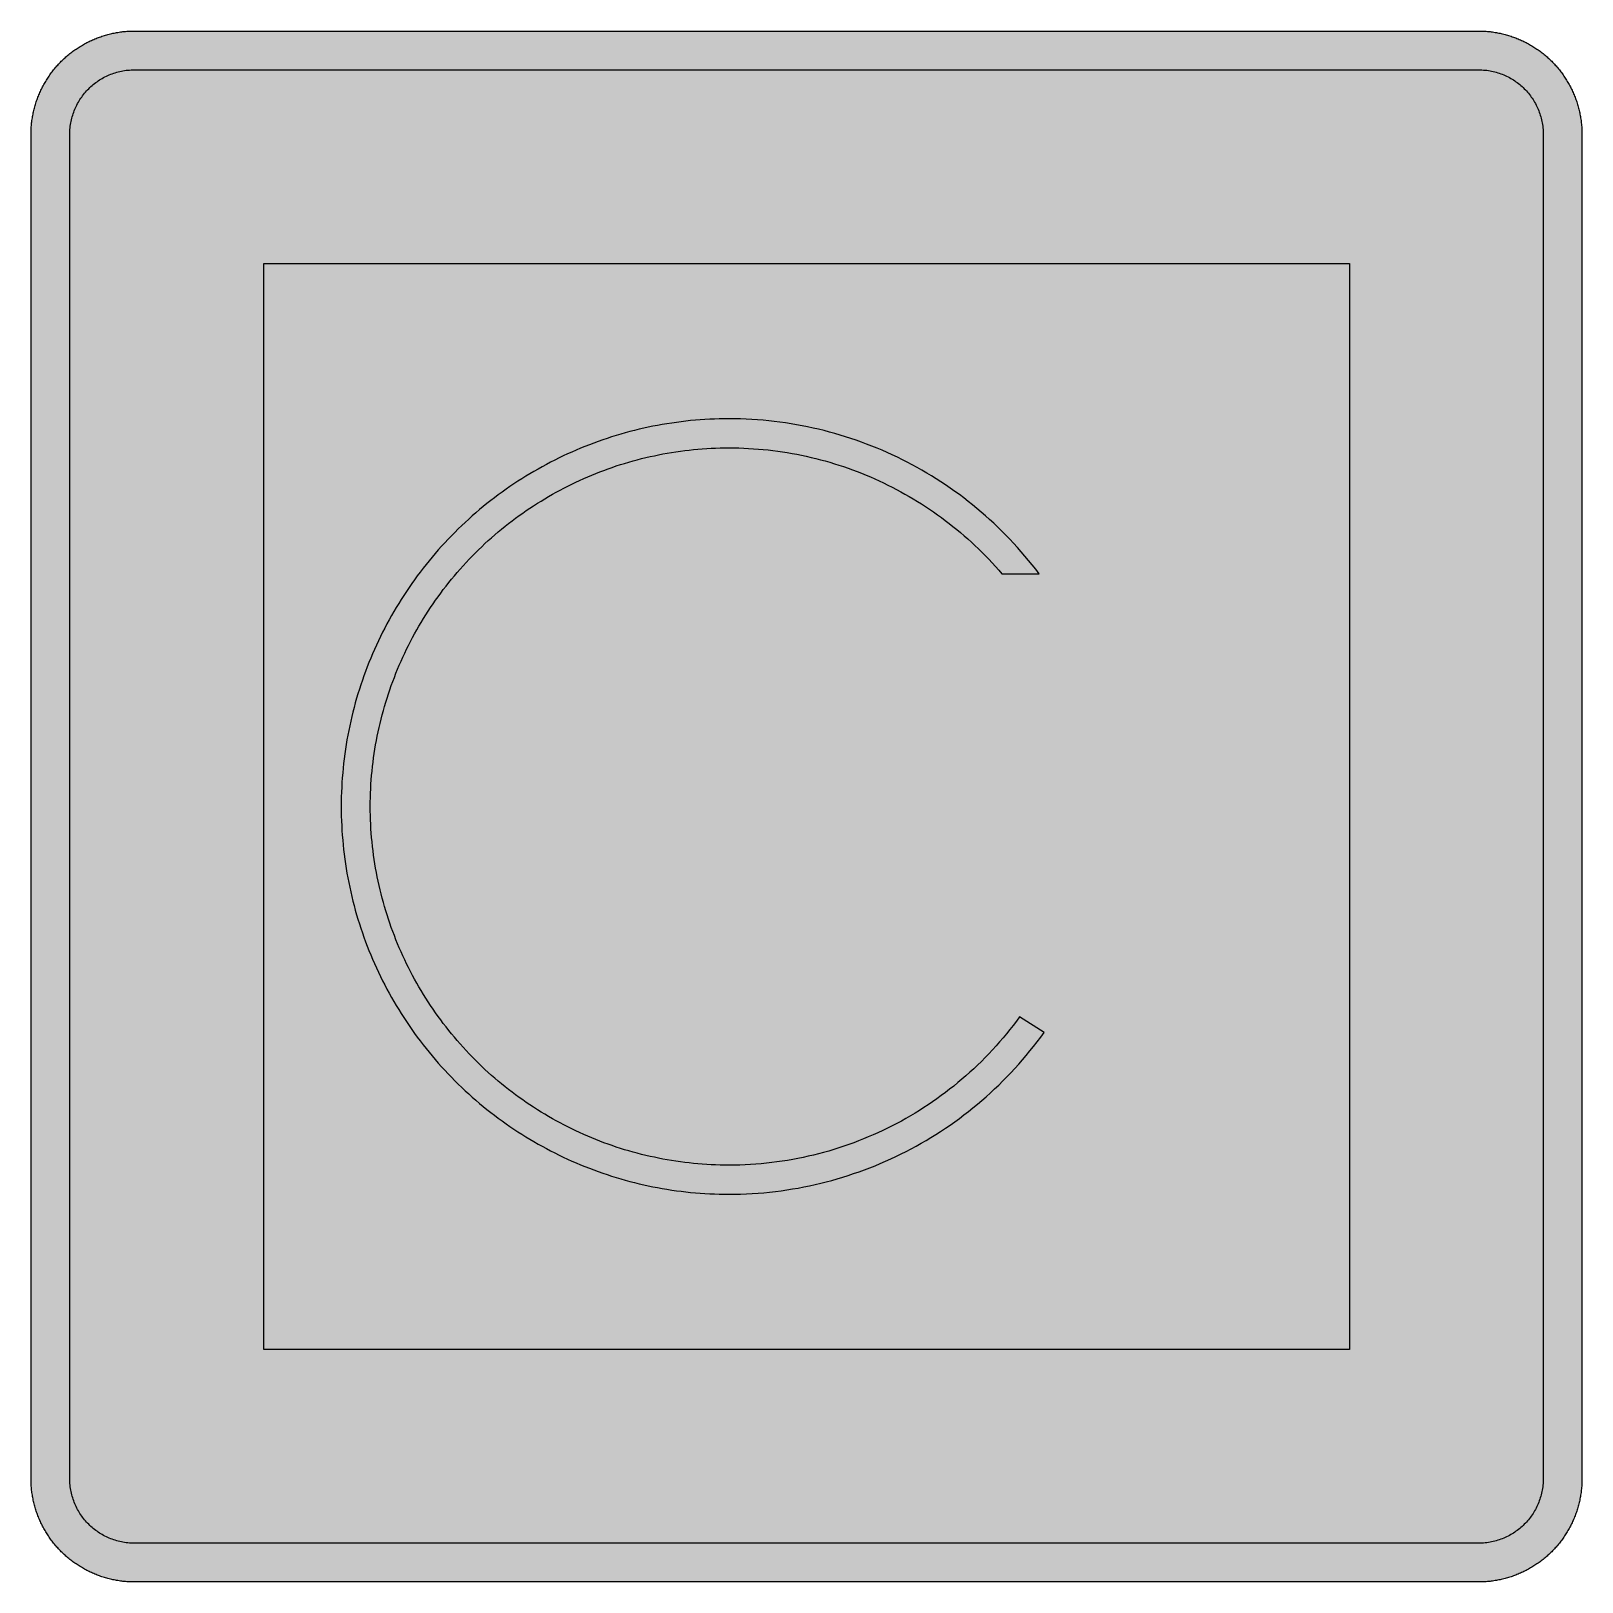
# Model space of a CAD drawing. Header units: millimetres. Extents: x 0 to 212, y 0 to 212.
import ezdxf

# ---------------------------------------------------------------- set-up
doc = ezdxf.new("R2010")
doc.units = ezdxf.units.MM

msp = doc.modelspace()

# ---------------------------------------------------------------- hatches: boundary and pattern name
for color, points in [(254, [(14.1633, 0.0536), (13.9878, 0.0533), (13.8125, 0.0559), (13.6373, 0.061), (13.462, 0.0686), (13.2893, 0.0787), (13.114, 0.0914), (12.9413, 0.1041), (12.7686, 0.1219), (12.5959, 0.1397), (12.4231, 0.16), (12.2504, 0.1829), (12.0777, 0.2057), (11.9075, 0.2337), (11.7373, 0.2616), (11.5672, 0.2921), (11.397, 0.3251), (11.2268, 0.3607), (11.0592, 0.3988), (10.8915, 0.4369), (10.7239, 0.4775), (10.5562, 0.5207), (10.3886, 0.5664), (10.2235, 0.6121), (10.0584, 0.6629), (9.8933, 0.7137), (9.7307, 0.7671), (9.5682, 0.8204), (9.4056, 0.8788), (9.2431, 0.9373), (9.083, 0.9982), (8.923, 1.0617), (8.763, 1.1252), (8.6055, 1.1938), (8.4455, 1.2624), (8.2906, 1.331), (8.1331, 1.4046), (7.9781, 1.4783), (7.8232, 1.5545), (7.6708, 1.6332), (7.5184, 1.7145), (7.366, 1.7958), (7.2161, 1.8796), (7.0663, 1.966), (6.919, 2.0523), (6.7716, 2.1438), (6.6243, 2.2352), (6.4795, 2.3266), (6.3348, 2.4232), (6.19, 2.5197), (6.0477, 2.6187), (5.908, 2.7178), (5.7683, 2.8194), (5.6286, 2.9235), (5.4915, 3.0302), (5.3543, 3.1369), (5.2197, 3.2461), (5.0851, 3.3579), (4.953, 3.4722), (4.8209, 3.5865), (4.6914, 3.7033), (4.5644, 3.8202), (4.4348, 3.9395), (4.3104, 4.0615), (4.1859, 4.1859), (4.0615, 4.3104), (3.9395, 4.4348), (3.8202, 4.5618), (3.7033, 4.6914), (3.5865, 4.8209), (3.4722, 4.953), (3.3579, 5.0851), (3.2487, 5.2197), (3.1369, 5.3543), (3.0302, 5.4915), (2.9235, 5.6286), (2.8194, 5.7683), (2.7178, 5.908), (2.6187, 6.0477), (2.5197, 6.19), (2.4232, 6.3348), (2.3266, 6.477), (2.2352, 6.6243), (2.1438, 6.7691), (2.0523, 6.9164), (1.966, 7.0663), (1.8796, 7.2161), (1.7958, 7.366), (1.7145, 7.5184), (1.6332, 7.6708), (1.5545, 7.8232), (1.4783, 7.9781), (1.4046, 8.1331), (1.331, 8.2906), (1.2598, 8.4455), (1.1913, 8.603), (1.1252, 8.763), (1.0592, 8.923), (0.9982, 9.083), (0.9373, 9.2431), (0.8763, 9.4056), (0.8204, 9.5682), (0.7645, 9.7307), (0.7112, 9.8933), (0.6604, 10.0584), (0.6121, 10.2235), (0.5639, 10.3911), (0.5207, 10.5562), (0.4775, 10.7239), (0.4343, 10.8915), (0.3962, 11.0592), (0.3607, 11.2268), (0.3251, 11.397), (0.2921, 11.5672), (0.2616, 11.7373), (0.2311, 11.9075), (0.2057, 12.0802), (0.1803, 12.2504), (0.1575, 12.4231), (0.1372, 12.5959), (0.1194, 12.7686), (0.1041, 12.9413), (0.0889, 13.1166), (0.0787, 13.2893), (0.0686, 13.4645), (0.061, 13.6373), (0.0559, 13.8125), (0.0508, 13.9878), (0.0508, 14.163), (0.0522, 197.6092), (0.0508, 197.7822), (0.0559, 197.9574), (0.061, 198.1327), (0.0686, 198.308), (0.0787, 198.4807), (0.0889, 198.6559), (0.1041, 198.8287), (0.1194, 199.0014), (0.1372, 199.1741), (0.1575, 199.3468), (0.1803, 199.5195), (0.2057, 199.6923), (0.2311, 199.8624), (0.2616, 200.0326), (0.2921, 200.2028), (0.3251, 200.373), (0.3607, 200.5432), (0.3962, 200.7108), (0.4343, 200.8784), (0.4775, 201.0461), (0.5207, 201.2137), (0.5639, 201.3814), (0.6121, 201.5465), (0.6604, 201.7116), (0.7112, 201.8767), (0.7645, 202.0392), (0.8204, 202.2018), (0.8763, 202.3643), (0.9373, 202.5269), (0.9982, 202.6869), (1.0592, 202.8469), (1.1252, 203.007), (1.1913, 203.1644), (1.2598, 203.3245), (1.331, 203.4794), (1.4046, 203.6369), (1.4783, 203.7918), (1.5545, 203.9468), (1.6332, 204.0992), (1.7145, 204.2516), (1.7958, 204.404), (1.8796, 204.5538), (1.966, 204.7037), (2.0523, 204.851), (2.1438, 204.9983), (2.2352, 205.1456), (2.3266, 205.2904), (2.4232, 205.4352), (2.5197, 205.58), (2.6187, 205.7222), (2.7178, 205.8619), (2.8194, 206.0016), (2.9235, 206.1413), (3.0302, 206.2785), (3.1369, 206.4156), (3.2487, 206.5503), (3.3579, 206.6849), (3.4722, 206.817), (3.5865, 206.949), (3.7033, 207.0786), (3.8202, 207.2056), (3.9395, 207.3351), (4.0615, 207.4596), (4.1859, 207.584), (4.3104, 207.7085), (4.4348, 207.8304), (4.5644, 207.9498), (4.6914, 208.0666), (4.8209, 208.1835), (4.953, 208.2978), (5.0851, 208.4121), (5.2197, 208.5213), (5.3543, 208.6331), (5.4915, 208.7397), (5.6286, 208.8464), (5.7683, 208.9506), (5.908, 209.0522), (6.0477, 209.1512), (6.19, 209.2503), (6.3348, 209.3468), (6.4795, 209.4433), (6.6243, 209.5348), (6.7716, 209.6262), (6.919, 209.7176), (7.0663, 209.804), (7.2161, 209.8904), (7.366, 209.9742), (7.5184, 210.0555), (7.6708, 210.1367), (7.8232, 210.2155), (7.9781, 210.2917), (8.1331, 210.3653), (8.2906, 210.439), (8.4455, 210.5101), (8.6055, 210.5787), (8.763, 210.6447), (8.923, 210.7108), (9.083, 210.7717), (9.2431, 210.8327), (9.4056, 210.8937), (9.5682, 210.9495), (9.7307, 211.0054), (9.8933, 211.0588), (10.0584, 211.1096), (10.2235, 211.1578), (10.3886, 211.2061), (10.5562, 211.2493), (10.7239, 211.2924), (10.8915, 211.3356), (11.0592, 211.3737), (11.2268, 211.4093), (11.397, 211.4448), (11.5672, 211.4779), (11.7373, 211.5083), (11.9075, 211.5388), (12.0777, 211.5642), (12.2504, 211.5896), (12.4231, 211.6125), (12.5959, 211.6328), (12.7686, 211.6506), (12.9413, 211.6658), (13.114, 211.6811), (13.2893, 211.6912), (13.462, 211.7014), (13.6373, 211.709), (13.8125, 211.7141), (13.9878, 211.7192), (14.163, 211.7192), (197.6078, 211.7203), (197.7822, 211.7192), (197.9574, 211.7141), (198.1327, 211.709), (198.3054, 211.7014), (198.4807, 211.6912), (198.6534, 211.6811), (198.8287, 211.6658), (199.0014, 211.6506), (199.1741, 211.6328), (199.3468, 211.6125), (199.5195, 211.5896), (199.6897, 211.5642), (199.8624, 211.5388), (200.0326, 211.5083), (200.2028, 211.4779), (200.373, 211.4448), (200.5432, 211.4093), (200.7108, 211.3737), (200.8784, 211.3356), (201.0461, 211.2924), (201.2137, 211.2493), (201.3788, 211.2061), (201.5465, 211.1578), (201.7116, 211.1096), (201.8767, 211.0588), (202.0392, 211.0054), (202.2018, 210.9495), (202.3643, 210.8937), (202.5269, 210.8327), (202.6869, 210.7717), (202.8469, 210.7108), (203.007, 210.6447), (203.167, 210.5787), (203.3245, 210.5101), (203.4794, 210.439), (203.6369, 210.3653), (203.7918, 210.2917), (203.9468, 210.2155), (204.0992, 210.1367), (204.2516, 210.0555), (204.404, 209.9742), (204.5538, 209.8904), (204.7037, 209.804), (204.8535, 209.7176), (205.0009, 209.6262), (205.1456, 209.5348), (205.293, 209.4433), (205.4352, 209.3468), (205.58, 209.2503), (205.7222, 209.1512), (205.8619, 209.0522), (206.0016, 208.9506), (206.1413, 208.8464), (206.2785, 208.7397), (206.4156, 208.6331), (206.5503, 208.5213), (206.6849, 208.4121), (206.817, 208.2978), (206.949, 208.1835), (207.0786, 208.0666), (207.2081, 207.9498), (207.3351, 207.8304), (207.4596, 207.7085), (207.584, 207.584), (207.7085, 207.4596), (207.8304, 207.3351), (207.9498, 207.2056), (208.0666, 207.0786), (208.1835, 206.949), (208.2978, 206.817), (208.4121, 206.6849), (208.5238, 206.5503), (208.6331, 206.4156), (208.7397, 206.2785), (208.8464, 206.1413), (208.9506, 206.0016), (209.0522, 205.8619), (209.1512, 205.7222), (209.2503, 205.58), (209.3468, 205.4352), (209.4433, 205.2904), (209.5348, 205.1456), (209.6262, 204.9983), (209.7176, 204.851), (209.804, 204.7037), (209.8904, 204.5538), (209.9742, 204.404), (210.0555, 204.2516), (210.1367, 204.0992), (210.2155, 203.9468), (210.2917, 203.7918), (210.3653, 203.6369), (210.439, 203.4794), (210.5076, 203.3245), (210.5762, 203.1644), (210.6447, 203.007), (210.7082, 202.8469), (210.7717, 202.6869), (210.8327, 202.5269), (210.8911, 202.3643), (210.9495, 202.2018), (211.0029, 202.0392), (211.0562, 201.8767), (211.107, 201.7116), (211.1578, 201.5465), (211.2035, 201.3814), (211.2493, 201.2137), (211.2924, 201.0461), (211.3331, 200.8784), (211.3712, 200.7108), (211.4093, 200.5432), (211.4448, 200.373), (211.4779, 200.2028), (211.5083, 200.0326), (211.5363, 199.8624), (211.5642, 199.6923), (211.5871, 199.5195), (211.6099, 199.3468), (211.6303, 199.1741), (211.648, 199.0014), (211.6658, 198.8287), (211.6785, 198.6559), (211.6912, 198.4807), (211.7014, 198.308), (211.709, 198.1327), (211.7141, 197.9574), (211.7166, 197.7822), (211.7166, 197.6069), (211.7189, 14.1647), (211.7166, 13.9878), (211.7141, 13.8125), (211.709, 13.6373), (211.7014, 13.4645), (211.6912, 13.2893), (211.6785, 13.1166), (211.6658, 12.9413), (211.648, 12.7686), (211.6303, 12.5959), (211.6099, 12.4231), (211.5871, 12.2504), (211.5642, 12.0802), (211.5363, 11.9075), (211.5083, 11.7373), (211.4779, 11.5672), (211.4448, 11.397), (211.4093, 11.2268), (211.3712, 11.0592), (211.3331, 10.8915), (211.2924, 10.7239), (211.2493, 10.5562), (211.2035, 10.3911), (211.1578, 10.2235), (211.107, 10.0584), (211.0562, 9.8933), (211.0029, 9.7307), (210.9495, 9.5682), (210.8911, 9.4056), (210.8327, 9.2431), (210.7717, 9.083), (210.7082, 8.923), (210.6447, 8.763), (210.5762, 8.603), (210.5076, 8.4455), (210.439, 8.2906), (210.3653, 8.1331), (210.2917, 7.9781), (210.2155, 7.8232), (210.1367, 7.6708), (210.0555, 7.5184), (209.9742, 7.366), (209.8904, 7.2161), (209.804, 7.0663), (209.7176, 6.9164), (209.6262, 6.7691), (209.5348, 6.6243), (209.4433, 6.477), (209.3468, 6.3348), (209.2503, 6.19), (209.1512, 6.0477), (209.0522, 5.908), (208.9506, 5.7683), (208.8464, 5.6286), (208.7397, 5.4915), (208.6331, 5.3543), (208.5238, 5.2197), (208.4121, 5.0851), (208.2978, 4.953), (208.1835, 4.8209), (208.0666, 4.6914), (207.9498, 4.5618), (207.8304, 4.4348), (207.7085, 4.3104), (207.584, 4.1859), (207.4596, 4.0615), (207.3351, 3.9395), (207.2081, 3.8202), (207.0786, 3.7033), (206.949, 3.5865), (206.817, 3.4722), (206.6849, 3.3579), (206.5503, 3.2461), (206.4156, 3.1369), (206.2785, 3.0302), (206.1413, 2.9235), (206.0016, 2.8194), (205.8619, 2.7178), (205.7222, 2.6187), (205.58, 2.5197), (205.4352, 2.4232), (205.293, 2.3266), (205.1456, 2.2352), (205.0009, 2.1438), (204.8535, 2.0523), (204.7037, 1.966), (204.5538, 1.8796), (204.404, 1.7958), (204.2516, 1.7145), (204.0992, 1.6332), (203.9468, 1.5545), (203.7918, 1.4783), (203.6369, 1.4046), (203.4794, 1.331), (203.3245, 1.2624), (203.167, 1.1938), (203.007, 1.1252), (202.8469, 1.0617), (202.6869, 0.9982), (202.5269, 0.9373), (202.3643, 0.8788), (202.2018, 0.8204), (202.0392, 0.7671), (201.8767, 0.7137), (201.7116, 0.6629), (201.5465, 0.6121), (201.3788, 0.5664), (201.2137, 0.5207), (201.0461, 0.4775), (200.8784, 0.4369), (200.7108, 0.3988), (200.5432, 0.3607), (200.373, 0.3251), (200.2028, 0.2921), (200.0326, 0.2616), (199.8624, 0.2337), (199.6897, 0.2057), (199.5195, 0.1829), (199.3468, 0.16), (199.1741, 0.1397), (199.0014, 0.1219), (198.8287, 0.1041), (198.6534, 0.0914), (198.4807, 0.0787), (198.3054, 0.0686), (198.1327, 0.061), (197.9574, 0.0559), (197.7822, 0.0533), (197.6069, 0.0533)]), (144, [(14.1633, 5.3453), (13.9344, 5.3467), (13.7084, 5.3543), (13.4849, 5.3696), (13.2613, 5.3899), (13.0378, 5.4153), (12.8194, 5.4458), (12.6009, 5.4813), (12.385, 5.522), (12.1717, 5.5702), (11.9583, 5.621), (11.7475, 5.6794), (11.5392, 5.7404), (11.3335, 5.8064), (11.1303, 5.8801), (10.9296, 5.9563), (10.729, 6.0376), (10.5334, 6.1239), (10.3378, 6.2128), (10.1473, 6.3094), (9.9593, 6.4084), (9.7714, 6.5126), (9.5885, 6.6218), (9.4082, 6.7335), (9.2304, 6.8504), (9.0576, 6.9698), (8.8849, 7.0968), (8.7173, 7.2238), (8.5522, 7.3584), (8.3896, 7.4955), (8.2321, 7.6352), (8.0772, 7.78), (7.9273, 7.9273), (7.7775, 8.0772), (7.6352, 8.2321), (7.493, 8.3922), (7.3558, 8.5522), (7.2238, 8.7173), (7.0942, 8.8875), (6.9698, 9.0576), (6.8504, 9.2329), (6.7335, 9.4107), (6.6192, 9.591), (6.5126, 9.7739), (6.4084, 9.9593), (6.3068, 10.1473), (6.2128, 10.3403), (6.1214, 10.5334), (6.035, 10.7315), (5.9538, 10.9296), (5.8776, 11.1303), (5.8064, 11.3335), (5.7404, 11.5418), (5.6769, 11.75), (5.621, 11.9583), (5.5677, 12.1717), (5.522, 12.385), (5.4813, 12.6009), (5.4432, 12.8194), (5.4127, 13.0404), (5.3873, 13.2613), (5.3696, 13.4849), (5.3543, 13.7084), (5.3467, 13.937), (5.3416, 14.163), (5.3439, 197.6092), (5.3467, 197.8355), (5.3543, 198.0616), (5.3696, 198.2851), (5.3873, 198.5086), (5.4127, 198.7321), (5.4432, 198.9506), (5.4813, 199.169), (5.522, 199.3849), (5.5677, 199.5983), (5.621, 199.8116), (5.6769, 200.0225), (5.7404, 200.2307), (5.8064, 200.4365), (5.8776, 200.6397), (5.9538, 200.8403), (6.035, 201.041), (6.1214, 201.2366), (6.2128, 201.4322), (6.3068, 201.6227), (6.4084, 201.8106), (6.5126, 201.9986), (6.6192, 202.1815), (6.7335, 202.3618), (6.8504, 202.5396), (6.9698, 202.7123), (7.0942, 202.885), (7.2238, 203.0527), (7.3558, 203.2178), (7.493, 203.3803), (7.6352, 203.5378), (7.7775, 203.6928), (7.9273, 203.8426), (8.0772, 203.9925), (8.2321, 204.1347), (8.3896, 204.277), (8.5522, 204.4141), (8.7173, 204.5462), (8.8849, 204.6757), (9.0576, 204.8002), (9.2304, 204.9196), (9.4082, 205.0364), (9.5885, 205.1507), (9.7714, 205.2574), (9.9593, 205.3615), (10.1473, 205.4631), (10.3378, 205.5571), (10.5334, 205.6486), (10.729, 205.7349), (10.9296, 205.8162), (11.1303, 205.8924), (11.3335, 205.9635), (11.5392, 206.0296), (11.7475, 206.0931), (11.9583, 206.1489), (12.1717, 206.2023), (12.385, 206.248), (12.6009, 206.2886), (12.8194, 206.3267), (13.0378, 206.3572), (13.2613, 206.3826), (13.4849, 206.4004), (13.7084, 206.4156), (13.9344, 206.4233), (14.163, 206.4283), (197.6078, 206.4286), (197.833, 206.4233), (198.0616, 206.4156), (198.2851, 206.4004), (198.5086, 206.3826), (198.7296, 206.3572), (198.9506, 206.3267), (199.169, 206.2886), (199.3849, 206.248), (199.5983, 206.2023), (199.8116, 206.1489), (200.0199, 206.0931), (200.2282, 206.0296), (200.4365, 205.9635), (200.6397, 205.8924), (200.8403, 205.8162), (201.0385, 205.7349), (201.2366, 205.6486), (201.4296, 205.5571), (201.6227, 205.4631), (201.8106, 205.3615), (201.996, 205.2574), (202.1789, 205.1507), (202.3593, 205.0364), (202.5371, 204.9196), (202.7123, 204.8002), (202.8825, 204.6757), (203.0527, 204.5462), (203.2178, 204.4141), (203.3778, 204.277), (203.5378, 204.1347), (203.6928, 203.9925), (203.8426, 203.8426), (203.9899, 203.6928), (204.1347, 203.5378), (204.2744, 203.3803), (204.4116, 203.2178), (204.5462, 203.0527), (204.6732, 202.885), (204.8002, 202.7123), (204.9196, 202.5396), (205.0364, 202.3618), (205.1482, 202.1815), (205.2574, 201.9986), (205.3615, 201.8106), (205.4606, 201.6227), (205.5571, 201.4322), (205.646, 201.2366), (205.7324, 201.041), (205.8137, 200.8403), (205.8899, 200.6397), (205.9635, 200.4365), (206.0296, 200.2307), (206.0905, 200.0225), (206.1489, 199.8116), (206.1997, 199.5983), (206.248, 199.3849), (206.2886, 199.169), (206.3242, 198.9506), (206.3547, 198.7321), (206.3801, 198.5086), (206.4004, 198.2851), (206.4156, 198.0616), (206.4233, 197.8355), (206.4258, 197.6069), (206.4272, 14.1647), (206.4233, 13.937), (206.4156, 13.7084), (206.4004, 13.4849), (206.3801, 13.2613), (206.3547, 13.0404), (206.3242, 12.8194), (206.2886, 12.6009), (206.248, 12.385), (206.1997, 12.1717), (206.1489, 11.9583), (206.0905, 11.75), (206.0296, 11.5418), (205.9635, 11.3335), (205.8899, 11.1303), (205.8137, 10.9296), (205.7324, 10.7315), (205.646, 10.5334), (205.5571, 10.3403), (205.4606, 10.1473), (205.3615, 9.9593), (205.2574, 9.7739), (205.1482, 9.591), (205.0364, 9.4107), (204.9196, 9.2329), (204.8002, 9.0576), (204.6732, 8.8875), (204.5462, 8.7173), (204.4116, 8.5522), (204.2744, 8.3922), (204.1347, 8.2321), (203.9899, 8.0772), (203.8426, 7.9273), (203.6928, 7.78), (203.5378, 7.6352), (203.3778, 7.4955), (203.2178, 7.3584), (203.0527, 7.2238), (202.8825, 7.0968), (202.7123, 6.9698), (202.5371, 6.8504), (202.3593, 6.7335), (202.1789, 6.6218), (201.996, 6.5126), (201.8106, 6.4084), (201.6227, 6.3094), (201.4296, 6.2128), (201.2366, 6.1239), (201.0385, 6.0376), (200.8403, 5.9563), (200.6397, 5.8801), (200.4365, 5.8064), (200.2282, 5.7404), (200.0199, 5.6794), (199.8116, 5.621), (199.5983, 5.5702), (199.3849, 5.522), (199.169, 5.4813), (198.9506, 5.4458), (198.7296, 5.4153), (198.5086, 5.3899), (198.2851, 5.3696), (198.0616, 5.3543), (197.833, 5.3467), (197.6069, 5.3442)]), (254, [(31.8022, 179.9703), (179.9689, 179.9703), (179.9689, 31.8036), (31.8022, 31.8036)]), (59, [(137.6355, 137.637), (137.1625, 138.2573), (136.6799, 138.8694), (136.1923, 139.4739), (135.6944, 140.0683), (135.189, 140.6576), (134.6784, 141.2367), (134.1577, 141.8082), (133.6294, 142.3695), (133.0935, 142.9258), (132.5499, 143.4719), (132.0013, 144.0078), (131.445, 144.5362), (130.8786, 145.0569), (130.3096, 145.5674), (129.7305, 146.0703), (129.1463, 146.5631), (128.5545, 147.0482), (127.9576, 147.5257), (127.3531, 147.9906), (126.7435, 148.4503), (126.1262, 148.8973), (125.5039, 149.3368), (124.874, 149.7686), (124.239, 150.1877), (123.5989, 150.5991), (122.9538, 151.003), (122.3035, 151.3942), (121.6457, 151.7777), (120.9827, 152.1511), (120.3173, 152.5168), (119.6442, 152.8699), (118.966, 153.2153), (118.2827, 153.5506), (117.5969, 153.8757), (116.906, 154.1907), (116.2075, 154.4955), (115.509, 154.7927), (114.8029, 155.0772), (114.0943, 155.354), (113.3805, 155.6182), (112.6617, 155.8722), (111.9403, 156.1186), (111.2164, 156.3522), (110.4875, 156.5758), (109.7559, 156.7917), (109.0193, 156.9949), (108.2802, 157.1854), (107.536, 157.3682), (106.7918, 157.541), (106.0425, 157.701), (105.2906, 157.8508), (104.5362, 157.9905), (103.7793, 158.1201), (103.0199, 158.2369), (102.2579, 158.3436), (101.4933, 158.4401), (100.7262, 158.5239), (99.9566, 158.5976), (99.1845, 158.6611), (98.4123, 158.7119), (97.6376, 158.75), (96.8604, 158.7805), (96.0806, 158.7957), (95.3008, 158.8033), (94.6429, 158.7983), (93.9876, 158.7856), (93.3323, 158.7652), (92.677, 158.7373), (92.0242, 158.7017), (91.3714, 158.656), (90.7212, 158.6027), (90.0709, 158.5443), (89.4232, 158.4757), (88.7755, 158.3995), (88.1304, 158.3157), (87.4878, 158.2217), (86.8451, 158.1226), (86.2051, 158.0159), (85.565, 157.8991), (84.93, 157.7772), (84.295, 157.6451), (83.6625, 157.5054), (83.0326, 157.3606), (82.4027, 157.2057), (81.7778, 157.0457), (81.153, 156.8755), (80.5307, 156.7002), (79.9109, 156.5148), (79.2937, 156.3243), (78.679, 156.1236), (78.0694, 155.9179), (77.4598, 155.7045), (76.8528, 155.481), (76.2508, 155.2524), (75.6488, 155.0162), (75.0519, 154.7749), (74.4576, 154.5234), (73.8657, 154.2644), (73.2765, 154.0002), (72.6923, 153.7284), (72.1106, 153.449), (71.5315, 153.162), (70.9549, 152.8674), (70.3834, 152.5676), (69.817, 152.2603), (69.2506, 151.9453), (68.6892, 151.6228), (68.133, 151.2951), (67.5792, 150.9598), (67.0306, 150.6169), (66.4845, 150.2664), (65.9435, 149.9108), (65.4075, 149.5476), (64.8741, 149.1767), (64.3433, 148.8008), (63.82, 148.4173), (63.2993, 148.0287), (62.7837, 147.6299), (62.2732, 147.2286), (61.7652, 146.8171), (61.2648, 146.4005), (60.767, 145.9789), (60.2742, 145.5471), (59.7865, 145.1127), (59.3039, 144.6682), (58.8264, 144.2187), (58.3514, 143.764), (57.8841, 143.3017), (57.4218, 142.8344), (56.9671, 142.3619), (56.5175, 141.8844), (56.0756, 141.4018), (55.6387, 140.9141), (55.2094, 140.4214), (54.7853, 139.9235), (54.3687, 139.4206), (53.9598, 138.9151), (53.5559, 138.4021), (53.1597, 137.8864), (52.7685, 137.3657), (52.385, 136.8425), (52.009, 136.3142), (51.6382, 135.7808), (51.275, 135.2423), (50.9194, 134.7013), (50.5689, 134.1552), (50.2285, 133.6065), (49.8907, 133.0528), (49.563, 132.4966), (49.2404, 131.9352), (48.9255, 131.3713), (48.6181, 130.8024), (48.3184, 130.2309), (48.0238, 129.6568), (47.7368, 129.0777), (47.4574, 128.4961), (47.1856, 127.9093), (46.9214, 127.3226), (46.6623, 126.7308), (46.4134, 126.1364), (46.1696, 125.537), (45.9334, 124.9375), (45.7048, 124.333), (45.4838, 123.7259), (45.2704, 123.1189), (45.0621, 122.5067), (44.864, 121.8921), (44.671, 121.2748), (44.4881, 120.6551), (44.3103, 120.0353), (44.1427, 119.4105), (43.9801, 118.7831), (43.8252, 118.1557), (43.6804, 117.5233), (43.5407, 116.8908), (43.4111, 116.2558), (43.2867, 115.6208), (43.1724, 114.9807), (43.0632, 114.3406), (42.9641, 113.7006), (42.8727, 113.0554), (42.7888, 112.4102), (42.7126, 111.7651), (42.6441, 111.1148), (42.5831, 110.4671), (42.5298, 109.8144), (42.4866, 109.1641), (42.4485, 108.5088), (42.4205, 107.856), (42.4002, 107.2007), (42.3875, 106.5428), (42.385, 105.885), (42.3875, 105.2271), (42.4002, 104.5718), (42.4205, 103.9165), (42.4485, 103.2612), (42.4866, 102.6084), (42.5298, 101.9556), (42.5831, 101.3054), (42.6441, 100.6551), (42.7126, 100.0074), (42.7888, 99.3597), (42.8727, 98.7146), (42.9641, 98.0719), (43.0632, 97.4293), (43.1724, 96.7892), (43.2867, 96.1492), (43.4111, 95.5142), (43.5407, 94.8792), (43.6804, 94.2467), (43.8252, 93.6142), (43.9801, 92.9869), (44.1427, 92.3595), (44.3103, 91.7372), (44.4881, 91.1149), (44.671, 90.4951), (44.864, 89.8779), (45.0621, 89.2632), (45.2704, 88.6511), (45.4838, 88.044), (45.7048, 87.437), (45.9334, 86.8324), (46.1696, 86.233), (46.4134, 85.6336), (46.6623, 85.0392), (46.9214, 84.4474), (47.1856, 83.8606), (47.4574, 83.2739), (47.7368, 82.6922), (48.0238, 82.1131), (48.3184, 81.5391), (48.6181, 80.9676), (48.9255, 80.3986), (49.2404, 79.8347), (49.563, 79.2734), (49.8907, 78.7171), (50.2285, 78.1634), (50.5689, 77.6148), (50.9194, 77.0687), (51.275, 76.5277), (51.6382, 75.9892), (52.009, 75.4558), (52.385, 74.9275), (52.7685, 74.4017), (53.1597, 73.8835), (53.5559, 73.3679), (53.9598, 72.8548), (54.3687, 72.3494), (54.7853, 71.8464), (55.2094, 71.3486), (55.6387, 70.8558), (56.0756, 70.3682), (56.5175, 69.8856), (56.9671, 69.408), (57.4218, 68.9356), (57.8841, 68.4682), (58.3514, 68.006), (58.8264, 67.5488), (59.3039, 67.1017), (59.7865, 66.6572), (60.2742, 66.2229), (60.767, 65.7911), (61.2648, 65.3694), (61.7652, 64.9529), (62.2732, 64.5414), (62.7837, 64.1375), (63.2993, 63.7413), (63.82, 63.3527), (64.3433, 62.9691), (64.8741, 62.5907), (65.4075, 62.2224), (65.9435, 61.8592), (66.4845, 61.5036), (67.0306, 61.153), (67.5792, 60.8101), (68.133, 60.4749), (68.6892, 60.1472), (69.2506, 59.8246), (69.817, 59.5097), (70.3834, 59.2023), (70.9549, 58.9026), (71.5315, 58.608), (72.1106, 58.3209), (72.6923, 58.0415), (73.2765, 57.7698), (73.8657, 57.5056), (74.4576, 57.2465), (75.0519, 56.9976), (75.6488, 56.7538), (76.2508, 56.5175), (76.8528, 56.2889), (77.4598, 56.068), (78.0694, 55.8521), (78.679, 55.6463), (79.2937, 55.4482), (79.9109, 55.2552), (80.5307, 55.0723), (81.153, 54.8945), (81.7778, 54.7268), (82.4027, 54.5643), (83.0326, 54.4119), (83.6625, 54.2646), (84.295, 54.1249), (84.93, 53.9953), (85.565, 53.8709), (86.2051, 53.7566), (86.8451, 53.6499), (87.4878, 53.5483), (88.1304, 53.4568), (88.7755, 53.373), (89.4232, 53.2968), (90.0709, 53.2282), (90.7212, 53.1673), (91.3714, 53.1139), (92.0242, 53.0708), (92.677, 53.0352), (93.3323, 53.0047), (93.9876, 52.9844), (94.6429, 52.9742), (95.3008, 52.9692), (96.1009, 52.9742), (96.8985, 52.992), (97.6935, 53.0225), (98.486, 53.0657), (99.2784, 53.119), (100.0684, 53.1825), (100.8558, 53.2613), (101.6406, 53.3502), (102.423, 53.4492), (103.2027, 53.561), (103.98, 53.6854), (104.7547, 53.8201), (105.5268, 53.9648), (106.2965, 54.1223), (107.061, 54.2925), (107.823, 54.4703), (108.5825, 54.6608), (109.3368, 54.864), (110.0887, 55.0774), (110.838, 55.3009), (111.5822, 55.5346), (112.3213, 55.7809), (113.0579, 56.0349), (113.7895, 56.3042), (114.5159, 56.581), (115.2398, 56.8681), (115.9586, 57.1678), (116.6724, 57.4751), (117.381, 57.7952), (118.0871, 58.1254), (118.7856, 58.4657), (119.4816, 58.8162), (120.1699, 59.1769), (120.8532, 59.5452), (121.5314, 59.9262), (122.2045, 60.3174), (122.8725, 60.7187), (123.5329, 61.1276), (124.1882, 61.5493), (124.8385, 61.9785), (125.4811, 62.418), (126.1186, 62.8675), (126.7485, 63.3247), (127.3734, 63.7946), (127.9906, 64.2722), (128.6002, 64.7573), (129.2047, 65.2551), (129.8016, 65.7606), (130.3909, 66.2762), (130.9751, 66.7995), (131.5491, 67.3329), (132.1181, 67.8739), (132.6794, 68.4251), (133.2332, 68.9864), (133.7767, 69.5554), (134.3152, 70.1319), (134.8435, 70.7187), (135.3642, 71.313), (135.8773, 71.9176), (136.3828, 72.5297), (136.8806, 73.152), (137.3683, 73.7794), (137.8458, 74.4195), (138.3157, 75.0646), (134.9608, 77.1948), (134.5235, 76.6013), (134.0815, 76.0171), (133.6294, 75.438), (133.1697, 74.869), (132.7023, 74.3077), (132.2273, 73.754), (131.7473, 73.2079), (131.257, 72.6694), (130.7592, 72.1411), (130.2563, 71.6178), (129.7457, 71.1048), (129.2276, 70.5993), (128.7018, 70.104), (128.1709, 69.6138), (127.6325, 69.1337), (127.0889, 68.6613), (126.5377, 68.199), (125.9789, 67.7418), (125.415, 67.2973), (124.8461, 66.8579), (124.2695, 66.4286), (123.6878, 66.0095), (123.1011, 65.5955), (122.5067, 65.1942), (121.9073, 64.8005), (121.3028, 64.4144), (120.6932, 64.0385), (120.0785, 63.6702), (119.4587, 63.3146), (118.8339, 62.9641), (118.2014, 62.6262), (117.5664, 62.296), (116.9264, 61.9735), (116.2837, 61.661), (115.6335, 61.3588), (114.9807, 61.0667), (114.3229, 60.7847), (113.6599, 60.5104), (112.9944, 60.2463), (112.3239, 59.9923), (111.6482, 59.7484), (110.9701, 59.5122), (110.2893, 59.2887), (109.6035, 59.0728), (108.9152, 58.8696), (108.2218, 58.674), (107.5284, 58.4886), (106.8273, 58.3133), (106.1263, 58.1482), (105.4227, 57.9958), (104.714, 57.851), (104.0028, 57.7164), (103.2916, 57.5945), (102.5754, 57.4802), (101.8565, 57.3786), (101.1352, 57.2872), (100.4138, 57.2059), (99.6899, 57.1348), (98.9609, 57.0738), (98.232, 57.0255), (97.503, 56.9874), (96.7715, 56.9595), (96.0374, 56.9443), (95.3008, 56.9366), (94.6937, 56.9417), (94.0867, 56.9519), (93.4796, 56.9722), (92.8751, 56.9976), (92.2706, 57.0306), (91.6661, 57.0738), (91.0641, 57.1221), (90.4621, 57.1779), (89.8627, 57.2414), (89.2658, 57.31), (88.6689, 57.3888), (88.072, 57.4751), (87.4801, 57.5666), (86.8883, 57.6656), (86.2965, 57.7723), (85.7072, 57.8866), (85.1205, 58.0085), (84.5363, 58.1355), (83.9521, 58.2727), (83.3704, 58.4149), (82.7913, 58.5622), (82.2147, 58.7197), (81.6381, 58.8823), (81.0666, 59.0525), (80.4951, 59.2303), (79.9262, 59.4157), (79.3598, 59.6062), (78.7984, 59.8043), (78.2371, 60.0075), (77.6783, 60.2209), (77.122, 60.4393), (76.5708, 60.6628), (76.0197, 60.894), (75.4736, 61.1327), (74.9275, 61.3791), (74.3864, 61.6306), (73.848, 61.8896), (73.3146, 62.1538), (72.7812, 62.4256), (72.2528, 62.7024), (71.7271, 62.9895), (71.2038, 63.279), (70.6857, 63.5762), (70.17, 63.881), (69.6595, 64.1909), (69.1515, 64.5084), (68.646, 64.831), (68.1457, 65.1612), (67.6478, 65.4964), (67.1551, 65.8393), (66.6648, 66.1873), (66.1797, 66.5429), (65.6996, 66.9036), (65.2221, 67.2694), (64.7497, 67.6427), (64.2798, 68.0212), (63.815, 68.4073), (63.3552, 68.7984), (62.9006, 69.1972), (62.4484, 69.5985), (62.0014, 70.01), (61.5594, 70.424), (61.1226, 70.8457), (60.6908, 71.2724), (60.264, 71.7067), (59.8424, 72.1436), (59.4258, 72.5856), (59.0169, 73.0326), (58.613, 73.4822), (58.2168, 73.9394), (57.8231, 74.3991), (57.4396, 74.864), (57.0586, 75.3313), (56.6877, 75.8063), (56.3194, 76.2813), (55.9587, 76.7639), (55.6031, 77.249), (55.2552, 77.7392), (54.9148, 78.232), (54.577, 78.7273), (54.2493, 79.2302), (53.9242, 79.7331), (53.6092, 80.2411), (53.2968, 80.7542), (52.9946, 81.2698), (52.6948, 81.788), (52.4053, 82.3112), (52.1208, 82.8345), (51.8414, 83.3653), (51.5696, 83.8962), (51.3055, 84.4321), (51.0464, 84.9706), (50.7949, 85.5116), (50.5511, 86.0552), (50.3123, 86.6038), (50.0786, 87.1525), (49.8551, 87.7062), (49.6367, 88.2625), (49.4233, 88.8213), (49.2201, 89.3801), (49.022, 89.9439), (48.8315, 90.5104), (48.6461, 91.0793), (48.4683, 91.6483), (48.2981, 92.2223), (48.1355, 92.7964), (47.9781, 93.3755), (47.8307, 93.9546), (47.686, 94.5363), (47.5513, 95.1179), (47.4243, 95.7047), (47.3024, 96.2914), (47.1881, 96.8807), (47.0814, 97.47), (46.9824, 98.0643), (46.8884, 98.6561), (46.8046, 99.253), (46.7258, 99.8499), (46.6547, 100.4468), (46.5938, 101.0463), (46.5379, 101.6483), (46.4871, 102.2502), (46.4464, 102.8548), (46.4134, 103.4593), (46.388, 104.0638), (46.3677, 104.6709), (46.3575, 105.2779), (46.3525, 105.885), (46.3575, 106.4946), (46.3677, 107.1016), (46.388, 107.7062), (46.4134, 108.3132), (46.4464, 108.9177), (46.4871, 109.5197), (46.5379, 110.1217), (46.5938, 110.7237), (46.6547, 111.3231), (46.7258, 111.92), (46.8046, 112.5169), (46.8884, 113.1138), (46.9824, 113.7082), (47.0814, 114.3), (47.1881, 114.8893), (47.3024, 115.4786), (47.4243, 116.0653), (47.5513, 116.652), (47.686, 117.2337), (47.8307, 117.8154), (47.9781, 118.3945), (48.1355, 118.9736), (48.2981, 119.5476), (48.4683, 120.1217), (48.6461, 120.6906), (48.8315, 121.2596), (49.022, 121.826), (49.2201, 122.3899), (49.4233, 122.9487), (49.6367, 123.5075), (49.8551, 124.0638), (50.0786, 124.6175), (50.3123, 125.1661), (50.5511, 125.7148), (50.7949, 126.2583), (51.0464, 126.7993), (51.3055, 127.3378), (51.5696, 127.8738), (51.8414, 128.4046), (52.1208, 128.9329), (52.4053, 129.4587), (52.6948, 129.982), (52.9946, 130.5001), (53.2968, 131.0157), (53.6092, 131.5288), (53.9242, 132.0368), (54.2493, 132.5397), (54.577, 133.0401), (54.9148, 133.538), (55.2552, 134.0307), (55.6031, 134.5209), (55.9587, 135.0061), (56.3194, 135.4861), (56.6877, 135.9637), (57.0586, 136.4386), (57.4396, 136.906), (57.8231, 137.3708), (58.2168, 137.8306), (58.613, 138.2852), (59.0169, 138.7373), (59.4258, 139.1844), (59.8424, 139.6263), (60.264, 140.0632), (60.6908, 140.4976), (61.1226, 140.9243), (61.5594, 141.3459), (62.0014, 141.7599), (62.4484, 142.1689), (62.9006, 142.5727), (63.3552, 142.9715), (63.815, 143.3627), (64.2798, 143.7488), (64.7497, 144.1272), (65.2221, 144.5006), (65.6996, 144.8664), (66.1797, 145.227), (66.6648, 145.5826), (67.1551, 145.9306), (67.6478, 146.2735), (68.1457, 146.6088), (68.646, 146.939), (69.1515, 147.2616), (69.6595, 147.5791), (70.17, 147.889), (70.6857, 148.1938), (71.2038, 148.4909), (71.7271, 148.783), (72.2528, 149.0675), (72.7812, 149.3444), (73.3146, 149.6162), (73.848, 149.8803), (74.3864, 150.1394), (74.9275, 150.3909), (75.4736, 150.6372), (76.0197, 150.876), (76.5708, 151.1071), (77.122, 151.3332), (77.6783, 151.5516), (78.2371, 151.7625), (78.7984, 151.9657), (79.3598, 152.1638), (79.9262, 152.3568), (80.4951, 152.5397), (81.0666, 152.7175), (81.6381, 152.8877), (82.2147, 153.0502), (82.7913, 153.2077), (83.3704, 153.3576), (83.9521, 153.4998), (84.5363, 153.6344), (85.1205, 153.764), (85.7072, 153.8834), (86.2965, 153.9977), (86.8883, 154.1043), (87.4801, 154.2034), (88.072, 154.2974), (88.6689, 154.3812), (89.2658, 154.4599), (89.8627, 154.5311), (90.4621, 154.5946), (91.0641, 154.6504), (91.6661, 154.6987), (92.2706, 154.7393), (92.8751, 154.7724), (93.4796, 154.8003), (94.0867, 154.8181), (94.6937, 154.8308), (95.3008, 154.8333), (95.9714, 154.8282), (96.6419, 154.8155), (97.3125, 154.7927), (97.9805, 154.7597), (98.646, 154.719), (99.3115, 154.6682), (99.9744, 154.6098), (100.6373, 154.5412), (101.2977, 154.465), (101.9556, 154.3787), (102.6109, 154.2847), (103.2662, 154.1805), (103.919, 154.0688), (104.5693, 153.9494), (105.217, 153.8199), (105.8621, 153.6802), (106.5073, 153.5328), (107.1474, 153.3779), (107.7874, 153.2153), (108.4224, 153.0426), (109.0549, 152.8623), (109.6848, 152.6718), (110.3122, 152.4737), (110.937, 152.2679), (111.5593, 152.0546), (112.1766, 151.8336), (112.7938, 151.6024), (113.4059, 151.3637), (114.013, 151.1148), (114.6175, 150.8608), (115.2195, 150.5966), (115.8189, 150.3274), (116.4133, 150.048), (117.0026, 149.7609), (117.5893, 149.4638), (118.171, 149.1615), (118.7501, 148.8516), (119.3241, 148.5316), (119.8956, 148.2065), (120.462, 147.8712), (121.0234, 147.5308), (121.5822, 147.1803), (122.1334, 146.8247), (122.682, 146.4589), (123.2256, 146.0881), (123.764, 145.7071), (124.2974, 145.321), (124.8283, 144.9248), (125.3515, 144.5235), (125.8697, 144.1145), (126.3853, 143.698), (126.8933, 143.2738), (127.3962, 142.8445), (127.8941, 142.4051), (128.3868, 141.9606), (128.872, 141.5085), (129.3546, 141.0487), (129.8296, 140.5814), (130.2995, 140.1064), (130.7617, 139.6263), (131.2189, 139.1387), (131.6711, 138.6459), (132.1156, 138.143), (132.555, 137.635)])]:
    msp.add_hatch(color=color).paths.add_polyline_path(points)
h = msp.add_hatch(color=59)
h.paths.add_polyline_path([(87.3647, 125.7307), (64.4384, 124.2974), (64.389, 124.2924), (64.3407, 124.2873), (64.2925, 124.2822), (64.2442, 124.2771), (64.196, 124.2695), (64.1477, 124.2619), (64.102, 124.2543), (64.0537, 124.2441), (64.008, 124.2339), (63.9597, 124.2212), (63.914, 124.2111), (63.8683, 124.1984), (63.8226, 124.1831), (63.7769, 124.1704), (63.7311, 124.1552), (63.688, 124.1374), (63.6422, 124.1222), (63.5991, 124.1044), (63.5559, 124.0866), (63.5127, 124.0663), (63.4695, 124.046), (63.4263, 124.0257), (63.3857, 124.0053), (63.3451, 123.9825), (63.3019, 123.9596), (63.2612, 123.9368), (63.2206, 123.9139), (63.1825, 123.8885), (63.1419, 123.8631), (63.1038, 123.8352), (63.0657, 123.8098), (63.0276, 123.7818), (62.9895, 123.7539), (62.9539, 123.7234), (62.9158, 123.6955), (62.8802, 123.665), (62.8447, 123.6345), (62.8091, 123.6015), (62.7761, 123.571), (62.7431, 123.538), (62.7101, 123.505), (62.677, 123.4694), (62.644, 123.4364), (62.6135, 123.4008), (62.5831, 123.3653), (62.5526, 123.3297), (62.5221, 123.2916), (62.4942, 123.2535), (62.4662, 123.2154), (62.4383, 123.1773), (62.4103, 123.1392), (62.3849, 123.0986), (62.3595, 123.0579), (62.3341, 123.0173), (62.3087, 122.9766), (62.2859, 122.936), (62.263, 122.8928), (62.2402, 122.8496), (62.2198, 122.8065), (62.1995, 122.7633), (62.1792, 122.7201), (62.1614, 122.6744), (62.1411, 122.6312), (62.1259, 122.5855), (56.2889, 107.0222), (56.2661, 106.9645), (56.2458, 106.9086), (56.2254, 106.8527), (56.2077, 106.7968), (56.1873, 106.741), (56.167, 106.6851), (56.1492, 106.6292), (56.1315, 106.5708), (56.1137, 106.5149), (56.0959, 106.459), (56.0781, 106.4031), (56.0603, 106.3447), (56.0426, 106.2888), (56.0273, 106.2304), (56.0095, 106.1745), (55.9943, 106.1161), (55.9791, 106.0602), (55.9638, 106.0018), (55.9486, 105.9459), (55.9333, 105.8875), (55.9206, 105.8291), (55.9054, 105.7732), (55.8927, 105.7148), (55.8775, 105.6564), (55.8648, 105.6005), (55.8521, 105.5421), (55.8394, 105.4837), (55.8292, 105.4252), (55.8165, 105.3668), (55.8063, 105.3084), (55.7936, 105.25), (55.7835, 105.1916), (55.7733, 105.1331), (55.7632, 105.0747), (55.753, 105.0163), (55.7428, 104.9579), (55.7352, 104.8995), (55.7251, 104.841), (55.7174, 104.7826), (55.7098, 104.7242), (55.7022, 104.6658), (55.6946, 104.6074), (55.687, 104.5489), (55.6793, 104.4905), (55.6743, 104.4296), (55.6666, 104.3711), (55.6616, 104.3127), (55.6565, 104.2543), (55.6514, 104.1933), (55.6463, 104.1349), (55.6412, 104.0765), (55.6387, 104.0181), (55.6336, 103.9571), (55.6311, 103.8987), (55.626, 103.8403), (55.6235, 103.7793), (55.6209, 103.7209), (55.6184, 103.6599), (55.6184, 103.6015), (55.6158, 103.5431), (55.6158, 103.4821), (55.6133, 103.4237), (55.6133, 103.3628), (55.6133, 103.3043), (55.6147, 88.689), (55.6133, 88.6206), (55.6158, 88.552), (55.6209, 88.4834), (55.626, 88.4174), (55.6336, 88.3514), (55.6438, 88.2853), (55.6539, 88.2193), (55.6666, 88.1532), (55.6819, 88.0897), (55.6971, 88.0262), (55.7149, 87.9627), (55.7327, 87.9018), (55.753, 87.8383), (55.7733, 87.7773), (55.7962, 87.7164), (55.8216, 87.6579), (55.847, 87.5995), (55.8749, 87.5411), (55.9029, 87.4827), (55.9333, 87.4268), (55.9638, 87.3709), (55.9968, 87.315), (56.0299, 87.2617), (56.0654, 87.2084), (56.101, 87.155), (56.1391, 87.1042), (56.1772, 87.0534), (56.2178, 87.0052), (56.2585, 86.9569), (56.3016, 86.9086), (56.3448, 86.8629), (56.388, 86.8172), (56.4337, 86.7715), (56.4794, 86.7283), (56.5277, 86.6877), (56.576, 86.647), (56.6268, 86.6064), (56.6776, 86.5683), (56.7284, 86.5302), (56.7792, 86.4946), (56.8325, 86.4591), (56.8884, 86.4235), (56.9417, 86.393), (56.9976, 86.36), (57.056, 86.3321), (57.1119, 86.3016), (57.1703, 86.2762), (57.2287, 86.2508), (57.2897, 86.2254), (57.3507, 86.2025), (57.4116, 86.1797), (57.4726, 86.1619), (57.5361, 86.1416), (57.597, 86.1263), (57.6631, 86.1085), (57.7266, 86.0958), (57.7901, 86.0831), (57.8561, 86.073), (57.9222, 86.0628), (57.9882, 86.0552), (58.0568, 86.0501), (58.1228, 86.045), (58.1914, 86.0425), (58.26, 86.0425), (59.5835, 86.0432), (59.5859, 86.3498), (59.5986, 86.6546), (59.6163, 86.9569), (59.6443, 87.2592), (59.6773, 87.5589), (59.7205, 87.8561), (59.7687, 88.1482), (59.8246, 88.4403), (59.8881, 88.7298), (59.9567, 89.0168), (60.0329, 89.3013), (60.1167, 89.5833), (60.2082, 89.8601), (60.3047, 90.1344), (60.4088, 90.4062), (60.518, 90.6755), (60.6349, 90.9422), (60.7568, 91.2038), (60.8838, 91.4629), (61.0184, 91.7169), (61.1607, 91.9683), (61.3054, 92.2147), (61.4578, 92.4585), (61.6153, 92.6973), (61.7804, 92.9335), (61.9481, 93.1647), (62.1208, 93.3933), (62.3011, 93.6142), (62.4865, 93.8327), (62.6745, 94.046), (62.8701, 94.2569), (63.0707, 94.4601), (63.2739, 94.6607), (63.4822, 94.8538), (63.6981, 95.0443), (63.9166, 95.2297), (64.1375, 95.4075), (64.3661, 95.5827), (64.5973, 95.7504), (64.831, 95.9155), (65.0723, 96.073), (65.3161, 96.2254), (65.5625, 96.3701), (65.8139, 96.5098), (66.0679, 96.6445), (66.327, 96.774), (66.5886, 96.8959), (66.8553, 97.0128), (67.122, 97.122), (67.3964, 97.2261), (67.6707, 97.3226), (67.9475, 97.4115), (68.2295, 97.4954), (68.514, 97.5741), (68.801, 97.6427), (69.0905, 97.7062), (69.3801, 97.7621), (69.6747, 97.8103), (69.9719, 97.8535), (70.2716, 97.8865), (70.5714, 97.9145), (70.8762, 97.9322), (71.181, 97.9449), (71.4883, 97.9475), (71.7956, 97.9449), (72.1004, 97.9322), (72.4052, 97.9145), (72.705, 97.8865), (73.0047, 97.8535), (73.3019, 97.8103), (73.5965, 97.7621), (73.8886, 97.7062), (74.1782, 97.6427), (74.4652, 97.5741), (74.7471, 97.4954), (75.0291, 97.4115), (75.3085, 97.3226), (75.5828, 97.2261), (75.8546, 97.122), (76.1238, 97.0128), (76.388, 96.8959), (76.6496, 96.774), (76.9087, 96.6445), (77.1627, 96.5098), (77.4141, 96.3701), (77.663, 96.2254), (77.9069, 96.073), (78.1456, 95.9155), (78.3819, 95.7504), (78.613, 95.5827), (78.8391, 95.4075), (79.0626, 95.2297), (79.281, 95.0443), (79.4944, 94.8538), (79.7027, 94.6607), (79.9084, 94.4601), (80.1065, 94.2569), (80.3021, 94.046), (80.4926, 93.8327), (80.6755, 93.6142), (80.8558, 93.3933), (81.0285, 93.1647), (81.1987, 92.9335), (81.3613, 92.6973), (81.5188, 92.4585), (81.6712, 92.2147), (81.8185, 91.9683), (81.9582, 91.7169), (82.0928, 91.4629), (82.2198, 91.2038), (82.3443, 90.9422), (82.4586, 90.6755), (82.5678, 90.4062), (82.6719, 90.1344), (82.7684, 89.8601), (82.8599, 89.5833), (82.9437, 89.3013), (83.0199, 89.0168), (83.091, 88.7298), (83.152, 88.4403), (83.2079, 88.1482), (83.2587, 87.8561), (83.2993, 87.5589), (83.3323, 87.2592), (83.3603, 86.9569), (83.378, 86.6546), (83.3907, 86.3498), (83.3958, 86.0425), (131.021, 86.0432), (131.0208, 86.2101), (131.0234, 86.3778), (131.031, 86.5454), (131.0386, 86.7131), (131.0488, 86.8807), (131.0615, 87.0483), (131.0767, 87.2134), (131.0945, 87.3785), (131.1148, 87.5436), (131.1377, 87.7087), (131.1605, 87.8738), (131.1885, 88.0389), (131.2164, 88.2015), (131.2494, 88.3641), (131.2824, 88.5266), (131.318, 88.6866), (131.3561, 88.8492), (131.3967, 89.0092), (131.4374, 89.1692), (131.4831, 89.3267), (131.5288, 89.4842), (131.5771, 89.6417), (131.6279, 89.7992), (131.6812, 89.9566), (131.7371, 90.1116), (131.7955, 90.264), (131.8539, 90.4189), (131.9149, 90.5713), (131.9784, 90.7237), (132.0444, 90.8736), (132.113, 91.0234), (132.1816, 91.1733), (132.2553, 91.3206), (132.3289, 91.4679), (132.4051, 91.6127), (132.4813, 91.7575), (132.5626, 91.9023), (132.6439, 92.0445), (132.7277, 92.1868), (132.8141, 92.3265), (132.903, 92.4662), (132.9919, 92.6033), (133.0833, 92.7405), (133.1773, 92.8776), (133.2738, 93.0123), (133.3703, 93.1443), (133.4719, 93.2764), (133.571, 93.406), (133.6751, 93.5355), (133.7818, 93.665), (133.8885, 93.7895), (133.9977, 93.9165), (134.1069, 94.041), (134.2187, 94.1629), (134.333, 94.2823), (134.4498, 94.4016), (134.5692, 94.521), (134.6886, 94.6379), (134.8105, 94.7522), (134.9324, 94.8639), (135.0569, 94.9757), (135.1839, 95.0874), (135.3134, 95.1967), (135.443, 95.3033), (87.3647, 95.3036)])
h.paths.add_polyline_path([(78.1043, 107.8713), (78.1043, 121.1005), (64.7361, 120.2637), (64.7116, 120.2614), (64.6862, 120.2588), (64.6633, 120.2563), (64.6379, 120.2538), (64.6151, 120.2487), (64.5897, 120.2461), (64.5668, 120.2411), (64.5439, 120.236), (64.5211, 120.2309), (64.4957, 120.2258), (64.4728, 120.2207), (64.45, 120.2131), (64.4271, 120.208), (64.4042, 120.2004), (64.3839, 120.1928), (64.3611, 120.1852), (64.3382, 120.175), (64.3179, 120.1674), (64.295, 120.1572), (64.2722, 120.1471), (64.2518, 120.1395), (64.2315, 120.1293), (64.2087, 120.1166), (64.1883, 120.1064), (64.168, 120.0963), (64.1477, 120.0836), (64.1274, 120.0709), (64.1071, 120.0582), (64.0893, 120.0455), (64.069, 120.0328), (64.0486, 120.0201), (64.0309, 120.0048), (64.0131, 119.9921), (63.9928, 119.9769), (63.975, 119.9617), (63.9572, 119.9464), (63.9394, 119.9312), (63.9216, 119.9159), (63.9039, 119.9007), (63.8886, 119.8829), (63.8708, 119.8677), (63.8556, 119.8499), (63.8404, 119.8321), (63.8226, 119.8143), (63.8073, 119.7966), (63.7921, 119.7788), (63.7769, 119.761), (63.7642, 119.7407), (63.7489, 119.7229), (63.7362, 119.7026), (63.721, 119.6848), (63.7083, 119.6645), (63.6956, 119.6442), (63.6829, 119.6238), (63.6727, 119.6035), (63.66, 119.5832), (63.6473, 119.5603), (63.6372, 119.54), (63.627, 119.5172), (63.6168, 119.4968), (63.6067, 119.474), (63.5965, 119.4511), (63.5864, 119.4308), (63.5787, 119.4079), (59.1453, 107.5817), (59.1388, 107.5665), (59.1337, 107.5538), (59.1287, 107.5385), (59.1236, 107.5258), (59.121, 107.5106), (59.116, 107.4953), (59.1109, 107.4826), (59.1083, 107.4674), (59.1033, 107.4547), (59.1007, 107.4395), (59.0956, 107.4242), (59.0931, 107.4115), (59.0906, 107.3963), (59.088, 107.381), (59.0829, 107.3658), (59.0804, 107.3531), (59.0779, 107.3379), (59.0753, 107.3226), (59.0753, 107.3074), (59.0728, 107.2947), (59.0702, 107.2794), (59.0677, 107.2642), (59.0677, 107.249), (59.0652, 107.2337), (59.0652, 107.221), (59.0626, 107.2058), (59.0626, 107.1905), (59.0626, 107.1753), (59.0601, 107.1601), (59.0601, 107.1448), (59.0601, 107.1321), (59.0601, 107.1169), (59.0601, 107.0813), (59.0626, 107.0483), (59.0652, 107.0153), (59.0677, 106.9797), (59.0702, 106.9467), (59.0753, 106.9137), (59.0804, 106.8832), (59.088, 106.8502), (59.0931, 106.8172), (59.1007, 106.7867), (59.1109, 106.7537), (59.1185, 106.7232), (59.1287, 106.6927), (59.1414, 106.6622), (59.1515, 106.6317), (59.1642, 106.6013), (59.1769, 106.5708), (59.1896, 106.5428), (59.2049, 106.5149), (59.2201, 106.487), (59.2353, 106.459), (59.2506, 106.4311), (59.2684, 106.4031), (59.2861, 106.3777), (59.3039, 106.3498), (59.3242, 106.3244), (59.342, 106.299), (59.3623, 106.2736), (59.3827, 106.2507), (59.403, 106.2279), (59.4258, 106.2025), (59.4487, 106.1796), (59.4716, 106.1593), (59.4944, 106.1364), (59.5173, 106.1161), (59.5427, 106.0958), (59.5655, 106.0755), (59.5909, 106.0552), (59.6163, 106.0374), (59.6443, 106.0196), (59.6697, 106.0018), (59.6976, 105.984), (59.7256, 105.9688), (59.7535, 105.9536), (59.7814, 105.9383), (59.8094, 105.9231), (59.8399, 105.9104), (59.8678, 105.8977), (59.8983, 105.885), (59.9288, 105.8748), (59.9592, 105.8621), (59.9897, 105.852), (60.0202, 105.8443), (60.0532, 105.8342), (60.0837, 105.8266), (60.1167, 105.8189), (60.1497, 105.8139), (60.1828, 105.8088), (60.2158, 105.8037), (60.2488, 105.8012), (60.2818, 105.7961), (60.3148, 105.7961), (60.3479, 105.7935), (60.3834, 105.7935), (60.3936, 105.7935), (60.4012, 105.7935), (60.4114, 105.7935), (60.4215, 105.7935), (60.4317, 105.7935), (60.4418, 105.7961), (60.4495, 105.7961), (60.4596, 105.7961), (60.4698, 105.7961), (60.4799, 105.7986), (60.4901, 105.7986), (60.4977, 105.7986), (60.5079, 105.8012), (60.518, 105.8012), (60.5282, 105.8012), (60.5384, 105.8037)], flags=16)
edge = h.paths.add_edge_path(flags=16)
edge.add_line((80.7501, 86.0432), (80.7466, 86.2813))
edge.add_line((80.7466, 86.2813), (80.7364, 86.5175))
edge.add_line((80.7364, 86.5175), (80.7212, 86.7537))
edge.add_line((80.7212, 86.7537), (80.7009, 86.9899))
edge.add_line((80.7009, 86.9899), (80.6755, 87.2211))
edge.add_line((80.6755, 87.2211), (80.6425, 87.4522))
edge.add_line((80.6425, 87.4522), (80.6044, 87.6808))
edge.add_line((80.6044, 87.6808), (80.5612, 87.9069))
edge.add_line((80.5612, 87.9069), (80.5129, 88.1329))
edge.add_line((80.5129, 88.1329), (80.457, 88.3564))
edge.add_line((80.457, 88.3564), (80.3986, 88.5774))
edge.add_line((80.3986, 88.5774), (80.3326, 88.7959))
edge.add_line((80.3326, 88.7959), (80.2615, 89.0118))
edge.add_line((80.2615, 89.0118), (80.1878, 89.2251))
edge.add_line((80.1878, 89.2251), (80.1065, 89.4385))
edge.add_line((80.1065, 89.4385), (80.0202, 89.6468))
edge.add_line((80.0202, 89.6468), (79.9313, 89.8525))
edge.add_line((79.9313, 89.8525), (79.8347, 90.0557))
edge.add_line((79.8347, 90.0557), (79.7357, 90.2564))
edge.add_line((79.7357, 90.2564), (79.6315, 90.457))
edge.add_line((79.6315, 90.457), (79.5223, 90.6501))
edge.add_line((79.5223, 90.6501), (79.408, 90.8431))
edge.add_line((79.408, 90.8431), (79.2912, 91.0336))
edge.add_line((79.2912, 91.0336), (79.1667, 91.219))
edge.add_line((79.1667, 91.219), (79.0397, 91.4019))
edge.add_line((79.0397, 91.4019), (78.9102, 91.5822))
edge.add_line((78.9102, 91.5822), (78.773, 91.76))
edge.add_line((78.773, 91.76), (78.6333, 91.9328))
edge.add_line((78.6333, 91.9328), (78.4911, 92.1029))
edge.add_line((78.4911, 92.1029), (78.3438, 92.268))
edge.add_line((78.3438, 92.268), (78.1914, 92.4306))
edge.add_line((78.1914, 92.4306), (78.0364, 92.5906))
edge.add_line((78.0364, 92.5906), (77.8789, 92.7456))
edge.add_line((77.8789, 92.7456), (77.7164, 92.8954))
edge.add_line((77.7164, 92.8954), (77.5487, 93.0427))
edge.add_line((77.5487, 93.0427), (77.3786, 93.1875))
edge.add_line((77.3786, 93.1875), (77.2058, 93.3272))
edge.add_line((77.2058, 93.3272), (77.0306, 93.4618))
edge.add_line((77.0306, 93.4618), (76.8502, 93.5939))
edge.add_line((76.8502, 93.5939), (76.6674, 93.7209))
edge.add_line((76.6674, 93.7209), (76.4794, 93.8428))
edge.add_line((76.4794, 93.8428), (76.2914, 93.9622))
edge.add_line((76.2914, 93.9622), (76.0984, 94.0765))
edge.add_line((76.0984, 94.0765), (75.9028, 94.1857))
edge.add_line((75.9028, 94.1857), (75.7047, 94.2899))
edge.add_line((75.7047, 94.2899), (75.504, 94.3889))
edge.add_line((75.504, 94.3889), (75.3008, 94.4855))
edge.add_line((75.3008, 94.4855), (75.0926, 94.5744))
edge.add_line((75.0926, 94.5744), (74.8843, 94.6607))
edge.add_line((74.8843, 94.6607), (74.6735, 94.7395))
edge.add_line((74.6735, 94.7395), (74.4601, 94.8157))
edge.add_line((74.4601, 94.8157), (74.2417, 94.8868))
edge.add_line((74.2417, 94.8868), (74.0232, 94.9503))
edge.add_line((74.0232, 94.9503), (73.8022, 95.0112))
edge.add_line((73.8022, 95.0112), (73.5813, 95.0646))
edge.add_line((73.5813, 95.0646), (73.3552, 95.1154))
edge.add_line((73.3552, 95.1154), (73.1291, 95.1586))
edge.add_line((73.1291, 95.1586), (72.898, 95.1967))
edge.add_line((72.898, 95.1967), (72.6669, 95.2271))
edge.add_line((72.6669, 95.2271), (72.4357, 95.2551))
edge.add_line((72.4357, 95.2551), (72.202, 95.2754))
edge.add_line((72.202, 95.2754), (71.9658, 95.2906))
edge.add_line((71.9658, 95.2906), (71.7271, 95.2983))
edge.add_line((71.7271, 95.2983), (71.4883, 95.3033))
edge.add_line((71.4883, 95.3033), (71.2495, 95.2983))
edge.add_line((71.2495, 95.2983), (71.0108, 95.2906))
edge.add_line((71.0108, 95.2906), (70.7771, 95.2754))
edge.add_line((70.7771, 95.2754), (70.5409, 95.2551))
edge.add_line((70.5409, 95.2551), (70.3097, 95.2271))
edge.add_line((70.3097, 95.2271), (70.0786, 95.1967))
edge.add_line((70.0786, 95.1967), (69.85, 95.1586))
edge.add_line((69.85, 95.1586), (69.6214, 95.1154))
edge.add_line((69.6214, 95.1154), (69.3979, 95.0646))
edge.add_line((69.3979, 95.0646), (69.1744, 95.0112))
edge.add_line((69.1744, 95.0112), (68.9534, 94.9503))
edge.add_line((68.9534, 94.9503), (68.7349, 94.8868))
edge.add_line((68.7349, 94.8868), (68.519, 94.8157))
edge.add_line((68.519, 94.8157), (68.3057, 94.7395))
edge.add_line((68.3057, 94.7395), (68.0923, 94.6607))
edge.add_line((68.0923, 94.6607), (67.884, 94.5744))
edge.add_line((67.884, 94.5744), (67.6783, 94.4855))
edge.add_line((67.6783, 94.4855), (67.4751, 94.3889))
edge.add_line((67.4751, 94.3889), (67.2719, 94.2899))
edge.add_line((67.2719, 94.2899), (67.0738, 94.1857))
edge.add_line((67.0738, 94.1857), (66.8782, 94.0765))
edge.add_line((66.8782, 94.0765), (66.6877, 93.9622))
edge.add_line((66.6877, 93.9622), (66.4972, 93.8428))
edge.add_line((66.4972, 93.8428), (66.3118, 93.7209))
edge.add_line((66.3118, 93.7209), (66.1289, 93.5939))
edge.add_line((66.1289, 93.5939), (65.9486, 93.4618))
edge.add_line((65.9486, 93.4618), (65.7708, 93.3272))
edge.add_line((65.7708, 93.3272), (65.598, 93.1875))
edge.add_line((65.598, 93.1875), (65.4279, 93.0427))
edge.add_line((65.4279, 93.0427), (65.2628, 92.8954))
edge.add_line((65.2628, 92.8954), (65.1002, 92.7456))
edge.add_line((65.1002, 92.7456), (64.9402, 92.5906))
edge.add_line((64.9402, 92.5906), (64.7852, 92.4306))
edge.add_line((64.7852, 92.4306), (64.6328, 92.268))
edge.add_line((64.6328, 92.268), (64.4855, 92.1029))
edge.add_line((64.4855, 92.1029), (64.3433, 91.9328))
edge.add_line((64.3433, 91.9328), (64.2036, 91.76))
edge.add_line((64.2036, 91.76), (64.069, 91.5822))
edge.add_line((64.069, 91.5822), (63.9369, 91.4019))
edge.add_line((63.9369, 91.4019), (63.8099, 91.219))
edge.add_line((63.8099, 91.219), (63.688, 91.0336))
edge.add_line((63.688, 91.0336), (63.5686, 90.8431))
edge.add_line((63.5686, 90.8431), (63.4543, 90.6501))
edge.add_line((63.4543, 90.6501), (63.3451, 90.457))
edge.add_line((63.3451, 90.457), (63.2409, 90.2564))
edge.add_line((63.2409, 90.2564), (63.1419, 90.0557))
edge.add_line((63.1419, 90.0557), (63.0453, 89.8525))
edge.add_line((63.0453, 89.8525), (62.9564, 89.6468))
edge.add_line((62.9564, 89.6468), (62.8701, 89.4385))
edge.add_line((62.8701, 89.4385), (62.7888, 89.2251))
edge.add_line((62.7888, 89.2251), (62.7151, 89.0118))
edge.add_line((62.7151, 89.0118), (62.644, 88.7959))
edge.add_line((62.644, 88.7959), (62.5805, 88.5774))
edge.add_line((62.5805, 88.5774), (62.5196, 88.3564))
edge.add_line((62.5196, 88.3564), (62.4662, 88.1329))
edge.add_line((62.4662, 88.1329), (62.4154, 87.9069))
edge.add_line((62.4154, 87.9069), (62.3722, 87.6808))
edge.add_line((62.3722, 87.6808), (62.3341, 87.4522))
edge.add_line((62.3341, 87.4522), (62.3037, 87.2211))
edge.add_line((62.3037, 87.2211), (62.2757, 86.9899))
edge.add_line((62.2757, 86.9899), (62.2554, 86.7537))
edge.add_line((62.2554, 86.7537), (62.2402, 86.5175))
edge.add_line((62.2402, 86.5175), (62.23, 86.2813))
edge.add_line((62.23, 86.2813), (62.2275, 86.0425))
edge.add_line((62.2275, 86.0425), (62.23, 85.8037))
edge.add_line((62.23, 85.8037), (62.2402, 85.565))
edge.add_line((62.2402, 85.565), (62.2554, 85.3288))
edge.add_line((62.2554, 85.3288), (62.2757, 85.0951))
edge.add_line((62.2757, 85.0951), (62.3037, 84.8614))
edge.add_line((62.3037, 84.8614), (62.3341, 84.6303))
edge.add_line((62.3341, 84.6303), (62.3722, 84.4017))
edge.add_line((62.3722, 84.4017), (62.4154, 84.1756))
edge.add_line((62.4154, 84.1756), (62.4662, 83.9495))
edge.add_line((62.4662, 83.9495), (62.5196, 83.7286))
edge.add_line((62.5196, 83.7286), (62.5805, 83.5076))
edge.add_line((62.5805, 83.5076), (62.644, 83.2866))
edge.add_line((62.644, 83.2866), (62.7151, 83.0707))
edge.add_line((62.7151, 83.0707), (62.7888, 82.8573))
edge.add_line((62.7888, 82.8573), (62.8701, 82.6465))
edge.add_line((62.8701, 82.6465), (62.9564, 82.4382))
edge.add_line((62.9564, 82.4382), (63.0453, 82.23))
edge.add_line((63.0453, 82.23), (63.1419, 82.0268))
edge.add_line((63.1419, 82.0268), (63.2409, 81.8261))
edge.add_line((63.2409, 81.8261), (63.3451, 81.628))
edge.add_line((63.3451, 81.628), (63.4543, 81.4324))
edge.add_line((63.4543, 81.4324), (63.5686, 81.2394))
edge.add_line((63.5686, 81.2394), (63.688, 81.0514))
edge.add_line((63.688, 81.0514), (63.8099, 80.8634))
edge.add_line((63.8099, 80.8634), (63.9369, 80.6806))
edge.add_line((63.9369, 80.6806), (64.069, 80.5002))
edge.add_line((64.069, 80.5002), (64.2036, 80.325))
edge.add_line((64.2036, 80.325), (64.3433, 80.1522))
edge.add_line((64.3433, 80.1522), (64.4855, 79.9821))
edge.add_line((64.4855, 79.9821), (64.6328, 79.8144))
edge.add_line((64.6328, 79.8144), (64.7852, 79.6519))
edge.add_line((64.7852, 79.6519), (64.9402, 79.4944))
edge.add_line((64.9402, 79.4944), (65.1002, 79.3394))
edge.add_line((65.1002, 79.3394), (65.2628, 79.187))
edge.add_line((65.2628, 79.187), (65.4279, 79.0397))
edge.add_line((65.4279, 79.0397), (65.598, 78.8949))
edge.add_line((65.598, 78.8949), (65.7708, 78.7552))
edge.add_line((65.7708, 78.7552), (65.9486, 78.6206))
edge.add_line((65.9486, 78.6206), (66.1289, 78.4885))
edge.add_line((66.1289, 78.4885), (66.3118, 78.3615))
edge.add_line((66.3118, 78.3615), (66.4972, 78.2396))
edge.add_line((66.4972, 78.2396), (66.6877, 78.1228))
edge.add_line((66.6877, 78.1228), (66.8782, 78.0085))
edge.add_line((66.8782, 78.0085), (67.0738, 77.8993))
edge.add_line((67.0738, 77.8993), (67.2719, 77.7951))
edge.add_line((67.2719, 77.7951), (67.4751, 77.6935))
edge.add_line((67.4751, 77.6935), (67.6783, 77.5995))
edge.add_line((67.6783, 77.5995), (67.884, 77.5081))
edge.add_line((67.884, 77.5081), (68.0923, 77.4243))
edge.add_line((68.0923, 77.4243), (68.3057, 77.343))
edge.add_line((68.3057, 77.343), (68.519, 77.2668))
edge.add_line((68.519, 77.2668), (68.7349, 77.1982))
edge.add_line((68.7349, 77.1982), (68.9534, 77.1322))
edge.add_line((68.9534, 77.1322), (69.1744, 77.0738))
edge.add_line((69.1744, 77.0738), (69.3979, 77.0179))
edge.add_line((69.3979, 77.0179), (69.6214, 76.9696))
edge.add_line((69.6214, 76.9696), (69.85, 76.9264))
edge.add_line((69.85, 76.9264), (70.0786, 76.8883))
edge.add_line((70.0786, 76.8883), (70.3097, 76.8553))
edge.add_line((70.3097, 76.8553), (70.5409, 76.8299))
edge.add_line((70.5409, 76.8299), (70.7771, 76.8096))
edge.add_line((70.7771, 76.8096), (71.0108, 76.7944))
edge.add_line((71.0108, 76.7944), (71.2495, 76.7842))
edge.add_line((71.2495, 76.7842), (71.4883, 76.7817))
edge.add_line((71.4883, 76.7817), (71.7271, 76.7842))
edge.add_line((71.7271, 76.7842), (71.9658, 76.7944))
edge.add_line((71.9658, 76.7944), (72.202, 76.8096))
edge.add_line((72.202, 76.8096), (72.4357, 76.8299))
edge.add_line((72.4357, 76.8299), (72.6669, 76.8553))
edge.add_line((72.6669, 76.8553), (72.898, 76.8883))
edge.add_line((72.898, 76.8883), (73.1291, 76.9264))
edge.add_line((73.1291, 76.9264), (73.3552, 76.9696))
edge.add_line((73.3552, 76.9696), (73.5813, 77.0179))
edge.add_line((73.5813, 77.0179), (73.8022, 77.0738))
edge.add_line((73.8022, 77.0738), (74.0232, 77.1322))
edge.add_line((74.0232, 77.1322), (74.2417, 77.1982))
edge.add_line((74.2417, 77.1982), (74.4601, 77.2668))
edge.add_line((74.4601, 77.2668), (74.6735, 77.343))
edge.add_line((74.6735, 77.343), (74.8843, 77.4243))
edge.add_line((74.8843, 77.4243), (75.0926, 77.5081))
edge.add_line((75.0926, 77.5081), (75.3008, 77.5995))
edge.add_line((75.3008, 77.5995), (75.504, 77.6935))
edge.add_line((75.504, 77.6935), (75.7047, 77.7951))
edge.add_line((75.7047, 77.7951), (75.9028, 77.8993))
edge.add_line((75.9028, 77.8993), (76.0984, 78.0085))
edge.add_line((76.0984, 78.0085), (76.2914, 78.1228))
edge.add_line((76.2914, 78.1228), (76.4794, 78.2396))
edge.add_line((76.4794, 78.2396), (76.6674, 78.3615))
edge.add_line((76.6674, 78.3615), (76.8502, 78.4885))
edge.add_line((76.8502, 78.4885), (77.0306, 78.6206))
edge.add_line((77.0306, 78.6206), (77.2058, 78.7552))
edge.add_line((77.2058, 78.7552), (77.3786, 78.8949))
edge.add_line((77.3786, 78.8949), (77.5487, 79.0397))
edge.add_line((77.5487, 79.0397), (77.7164, 79.187))
edge.add_line((77.7164, 79.187), (77.8789, 79.3394))
edge.add_line((77.8789, 79.3394), (78.0364, 79.4944))
edge.add_line((78.0364, 79.4944), (78.1914, 79.6519))
edge.add_line((78.1914, 79.6519), (78.3438, 79.8144))
edge.add_line((78.3438, 79.8144), (78.4911, 79.9821))
edge.add_line((78.4911, 79.9821), (78.6333, 80.1522))
edge.add_line((78.6333, 80.1522), (78.773, 80.325))
edge.add_line((78.773, 80.325), (78.9102, 80.5002))
edge.add_line((78.9102, 80.5002), (79.0397, 80.6806))
edge.add_line((79.0397, 80.6806), (79.1667, 80.8634))
edge.add_line((79.1667, 80.8634), (79.2912, 81.0514))
edge.add_line((79.2912, 81.0514), (79.408, 81.2394))
edge.add_line((79.408, 81.2394), (79.5223, 81.4324))
edge.add_line((79.5223, 81.4324), (79.6315, 81.628))
edge.add_line((79.6315, 81.628), (79.7357, 81.8261))
edge.add_line((79.7357, 81.8261), (79.8347, 82.0268))
edge.add_line((79.8347, 82.0268), (79.9313, 82.23))
edge.add_line((79.9313, 82.23), (80.0202, 82.4382))
edge.add_line((80.0202, 82.4382), (80.1065, 82.6465))
edge.add_line((80.1065, 82.6465), (80.1878, 82.8573))
edge.add_line((80.1878, 82.8573), (80.2615, 83.0707))
edge.add_line((80.2615, 83.0707), (80.3326, 83.2866))
edge.add_line((80.3326, 83.2866), (80.3986, 83.5076))
edge.add_line((80.3986, 83.5076), (80.457, 83.7286))
edge.add_line((80.457, 83.7286), (80.5129, 83.9495))
edge.add_line((80.5129, 83.9495), (80.5612, 84.1756))
edge.add_line((80.5612, 84.1756), (80.6044, 84.4017))
edge.add_line((80.6044, 84.4017), (80.6425, 84.6303))
edge.add_line((80.6425, 84.6303), (80.6755, 84.8614))
edge.add_line((80.6755, 84.8614), (80.7009, 85.0951))
edge.add_line((80.7009, 85.0951), (80.7212, 85.3288))
edge.add_line((80.7212, 85.3288), (80.7364, 85.565))
edge.add_line((80.7364, 85.565), (80.7466, 85.8037))
edge.add_line((80.7466, 85.8037), (80.7491, 86.0425))
edge = h.paths.add_edge_path(flags=16)
edge.add_line((152.1876, 86.0432), (152.1841, 86.2813))
edge.add_line((152.1841, 86.2813), (152.1739, 86.5175))
edge.add_line((152.1739, 86.5175), (152.1587, 86.7537))
edge.add_line((152.1587, 86.7537), (152.1384, 86.9899))
edge.add_line((152.1384, 86.9899), (152.113, 87.2211))
edge.add_line((152.113, 87.2211), (152.08, 87.4522))
edge.add_line((152.08, 87.4522), (152.0419, 87.6808))
edge.add_line((152.0419, 87.6808), (151.9987, 87.9069))
edge.add_line((151.9987, 87.9069), (151.9504, 88.1329))
edge.add_line((151.9504, 88.1329), (151.8945, 88.3564))
edge.add_line((151.8945, 88.3564), (151.8361, 88.5774))
edge.add_line((151.8361, 88.5774), (151.7701, 88.7959))
edge.add_line((151.7701, 88.7959), (151.699, 89.0118))
edge.add_line((151.699, 89.0118), (151.6253, 89.2251))
edge.add_line((151.6253, 89.2251), (151.544, 89.4385))
edge.add_line((151.544, 89.4385), (151.4577, 89.6468))
edge.add_line((151.4577, 89.6468), (151.3688, 89.8525))
edge.add_line((151.3688, 89.8525), (151.2722, 90.0557))
edge.add_line((151.2722, 90.0557), (151.1732, 90.2564))
edge.add_line((151.1732, 90.2564), (151.069, 90.457))
edge.add_line((151.069, 90.457), (150.9598, 90.6501))
edge.add_line((150.9598, 90.6501), (150.8455, 90.8431))
edge.add_line((150.8455, 90.8431), (150.7287, 91.0336))
edge.add_line((150.7287, 91.0336), (150.6042, 91.219))
edge.add_line((150.6042, 91.219), (150.4772, 91.4019))
edge.add_line((150.4772, 91.4019), (150.3477, 91.5822))
edge.add_line((150.3477, 91.5822), (150.2105, 91.76))
edge.add_line((150.2105, 91.76), (150.0708, 91.9328))
edge.add_line((150.0708, 91.9328), (149.9286, 92.1029))
edge.add_line((149.9286, 92.1029), (149.7813, 92.268))
edge.add_line((149.7813, 92.268), (149.6289, 92.4306))
edge.add_line((149.6289, 92.4306), (149.4739, 92.5906))
edge.add_line((149.4739, 92.5906), (149.3164, 92.7456))
edge.add_line((149.3164, 92.7456), (149.1539, 92.8954))
edge.add_line((149.1539, 92.8954), (148.9862, 93.0427))
edge.add_line((148.9862, 93.0427), (148.8161, 93.1875))
edge.add_line((148.8161, 93.1875), (148.6433, 93.3272))
edge.add_line((148.6433, 93.3272), (148.4681, 93.4618))
edge.add_line((148.4681, 93.4618), (148.2877, 93.5939))
edge.add_line((148.2877, 93.5939), (148.1049, 93.7209))
edge.add_line((148.1049, 93.7209), (147.9169, 93.8428))
edge.add_line((147.9169, 93.8428), (147.7289, 93.9622))
edge.add_line((147.7289, 93.9622), (147.5359, 94.0765))
edge.add_line((147.5359, 94.0765), (147.3403, 94.1857))
edge.add_line((147.3403, 94.1857), (147.1422, 94.2899))
edge.add_line((147.1422, 94.2899), (146.9415, 94.3889))
edge.add_line((146.9415, 94.3889), (146.7383, 94.4855))
edge.add_line((146.7383, 94.4855), (146.5301, 94.5744))
edge.add_line((146.5301, 94.5744), (146.3218, 94.6607))
edge.add_line((146.3218, 94.6607), (146.111, 94.7395))
edge.add_line((146.111, 94.7395), (145.8976, 94.8157))
edge.add_line((145.8976, 94.8157), (145.6792, 94.8868))
edge.add_line((145.6792, 94.8868), (145.4607, 94.9503))
edge.add_line((145.4607, 94.9503), (145.2397, 95.0112))
edge.add_line((145.2397, 95.0112), (145.0188, 95.0646))
edge.add_line((145.0188, 95.0646), (144.7927, 95.1154))
edge.add_line((144.7927, 95.1154), (144.5666, 95.1586))
edge.add_line((144.5666, 95.1586), (144.3355, 95.1967))
edge.add_line((144.3355, 95.1967), (144.1044, 95.2271))
edge.add_line((144.1044, 95.2271), (143.8732, 95.2551))
edge.add_line((143.8732, 95.2551), (143.6395, 95.2754))
edge.add_line((143.6395, 95.2754), (143.4033, 95.2906))
edge.add_line((143.4033, 95.2906), (143.1646, 95.2983))
edge.add_line((143.1646, 95.2983), (142.9258, 95.3033))
edge.add_line((142.9258, 95.3033), (142.687, 95.2983))
edge.add_line((142.687, 95.2983), (142.4483, 95.2906))
edge.add_line((142.4483, 95.2906), (142.2146, 95.2754))
edge.add_line((142.2146, 95.2754), (141.9784, 95.2551))
edge.add_line((141.9784, 95.2551), (141.7472, 95.2271))
edge.add_line((141.7472, 95.2271), (141.5161, 95.1967))
edge.add_line((141.5161, 95.1967), (141.2875, 95.1586))
edge.add_line((141.2875, 95.1586), (141.0589, 95.1154))
edge.add_line((141.0589, 95.1154), (140.8354, 95.0646))
edge.add_line((140.8354, 95.0646), (140.6119, 95.0112))
edge.add_line((140.6119, 95.0112), (140.3909, 94.9503))
edge.add_line((140.3909, 94.9503), (140.1724, 94.8868))
edge.add_line((140.1724, 94.8868), (139.9565, 94.8157))
edge.add_line((139.9565, 94.8157), (139.7432, 94.7395))
edge.add_line((139.7432, 94.7395), (139.5298, 94.6607))
edge.add_line((139.5298, 94.6607), (139.3215, 94.5744))
edge.add_line((139.3215, 94.5744), (139.1158, 94.4855))
edge.add_line((139.1158, 94.4855), (138.9126, 94.3889))
edge.add_line((138.9126, 94.3889), (138.7094, 94.2899))
edge.add_line((138.7094, 94.2899), (138.5113, 94.1857))
edge.add_line((138.5113, 94.1857), (138.3157, 94.0765))
edge.add_line((138.3157, 94.0765), (138.1252, 93.9622))
edge.add_line((138.1252, 93.9622), (137.9347, 93.8428))
edge.add_line((137.9347, 93.8428), (137.7493, 93.7209))
edge.add_line((137.7493, 93.7209), (137.5664, 93.5939))
edge.add_line((137.5664, 93.5939), (137.3861, 93.4618))
edge.add_line((137.3861, 93.4618), (137.2083, 93.3272))
edge.add_line((137.2083, 93.3272), (137.0355, 93.1875))
edge.add_line((137.0355, 93.1875), (136.8654, 93.0427))
edge.add_line((136.8654, 93.0427), (136.7003, 92.8954))
edge.add_line((136.7003, 92.8954), (136.5377, 92.7456))
edge.add_line((136.5377, 92.7456), (136.3777, 92.5906))
edge.add_line((136.3777, 92.5906), (136.2227, 92.4306))
edge.add_line((136.2227, 92.4306), (136.0703, 92.268))
edge.add_line((136.0703, 92.268), (135.923, 92.1029))
edge.add_line((135.923, 92.1029), (135.7808, 91.9328))
edge.add_line((135.7808, 91.9328), (135.6411, 91.76))
edge.add_line((135.6411, 91.76), (135.5065, 91.5822))
edge.add_line((135.5065, 91.5822), (135.3744, 91.4019))
edge.add_line((135.3744, 91.4019), (135.2474, 91.219))
edge.add_line((135.2474, 91.219), (135.1255, 91.0336))
edge.add_line((135.1255, 91.0336), (135.0061, 90.8431))
edge.add_line((135.0061, 90.8431), (134.8918, 90.6501))
edge.add_line((134.8918, 90.6501), (134.7826, 90.457))
edge.add_line((134.7826, 90.457), (134.6784, 90.2564))
edge.add_line((134.6784, 90.2564), (134.5794, 90.0557))
edge.add_line((134.5794, 90.0557), (134.4828, 89.8525))
edge.add_line((134.4828, 89.8525), (134.3939, 89.6468))
edge.add_line((134.3939, 89.6468), (134.3076, 89.4385))
edge.add_line((134.3076, 89.4385), (134.2263, 89.2251))
edge.add_line((134.2263, 89.2251), (134.1526, 89.0118))
edge.add_line((134.1526, 89.0118), (134.0815, 88.7959))
edge.add_line((134.0815, 88.7959), (134.018, 88.5774))
edge.add_line((134.018, 88.5774), (133.9571, 88.3564))
edge.add_line((133.9571, 88.3564), (133.9037, 88.1329))
edge.add_line((133.9037, 88.1329), (133.8529, 87.9069))
edge.add_line((133.8529, 87.9069), (133.8097, 87.6808))
edge.add_line((133.8097, 87.6808), (133.7716, 87.4522))
edge.add_line((133.7716, 87.4522), (133.7412, 87.2211))
edge.add_line((133.7412, 87.2211), (133.7132, 86.9899))
edge.add_line((133.7132, 86.9899), (133.6929, 86.7537))
edge.add_line((133.6929, 86.7537), (133.6777, 86.5175))
edge.add_line((133.6777, 86.5175), (133.6675, 86.2813))
edge.add_line((133.6675, 86.2813), (133.665, 86.0425))
edge.add_line((133.665, 86.0425), (133.6675, 85.8037))
edge.add_line((133.6675, 85.8037), (133.6777, 85.565))
edge.add_line((133.6777, 85.565), (133.6929, 85.3288))
edge.add_line((133.6929, 85.3288), (133.7132, 85.0951))
edge.add_line((133.7132, 85.0951), (133.7412, 84.8614))
edge.add_line((133.7412, 84.8614), (133.7716, 84.6303))
edge.add_line((133.7716, 84.6303), (133.8097, 84.4017))
edge.add_line((133.8097, 84.4017), (133.8529, 84.1756))
edge.add_line((133.8529, 84.1756), (133.9037, 83.9495))
edge.add_line((133.9037, 83.9495), (133.9571, 83.7286))
edge.add_line((133.9571, 83.7286), (134.018, 83.5076))
edge.add_line((134.018, 83.5076), (134.0815, 83.2866))
edge.add_line((134.0815, 83.2866), (134.1526, 83.0707))
edge.add_line((134.1526, 83.0707), (134.2263, 82.8573))
edge.add_line((134.2263, 82.8573), (134.3076, 82.6465))
edge.add_line((134.3076, 82.6465), (134.3939, 82.4382))
edge.add_line((134.3939, 82.4382), (134.4828, 82.23))
edge.add_line((134.4828, 82.23), (134.5794, 82.0268))
edge.add_line((134.5794, 82.0268), (134.6784, 81.8261))
edge.add_line((134.6784, 81.8261), (134.7826, 81.628))
edge.add_line((134.7826, 81.628), (134.8918, 81.4324))
edge.add_line((134.8918, 81.4324), (135.0061, 81.2394))
edge.add_line((135.0061, 81.2394), (135.1255, 81.0514))
edge.add_line((135.1255, 81.0514), (135.2474, 80.8634))
edge.add_line((135.2474, 80.8634), (135.3744, 80.6806))
edge.add_line((135.3744, 80.6806), (135.5065, 80.5002))
edge.add_line((135.5065, 80.5002), (135.6411, 80.325))
edge.add_line((135.6411, 80.325), (135.7808, 80.1522))
edge.add_line((135.7808, 80.1522), (135.923, 79.9821))
edge.add_line((135.923, 79.9821), (136.0703, 79.8144))
edge.add_line((136.0703, 79.8144), (136.2227, 79.6519))
edge.add_line((136.2227, 79.6519), (136.3777, 79.4944))
edge.add_line((136.3777, 79.4944), (136.5377, 79.3394))
edge.add_line((136.5377, 79.3394), (136.7003, 79.187))
edge.add_line((136.7003, 79.187), (136.8654, 79.0397))
edge.add_line((136.8654, 79.0397), (137.0355, 78.8949))
edge.add_line((137.0355, 78.8949), (137.2083, 78.7552))
edge.add_line((137.2083, 78.7552), (137.3861, 78.6206))
edge.add_line((137.3861, 78.6206), (137.5664, 78.4885))
edge.add_line((137.5664, 78.4885), (137.7493, 78.3615))
edge.add_line((137.7493, 78.3615), (137.9347, 78.2396))
edge.add_line((137.9347, 78.2396), (138.1252, 78.1228))
edge.add_line((138.1252, 78.1228), (138.3157, 78.0085))
edge.add_line((138.3157, 78.0085), (138.5113, 77.8993))
edge.add_line((138.5113, 77.8993), (138.7094, 77.7951))
edge.add_line((138.7094, 77.7951), (138.9126, 77.6935))
edge.add_line((138.9126, 77.6935), (139.1158, 77.5995))
edge.add_line((139.1158, 77.5995), (139.3215, 77.5081))
edge.add_line((139.3215, 77.5081), (139.5298, 77.4243))
edge.add_line((139.5298, 77.4243), (139.7432, 77.343))
edge.add_line((139.7432, 77.343), (139.9565, 77.2668))
edge.add_line((139.9565, 77.2668), (140.1724, 77.1982))
edge.add_line((140.1724, 77.1982), (140.3909, 77.1322))
edge.add_line((140.3909, 77.1322), (140.6119, 77.0738))
edge.add_line((140.6119, 77.0738), (140.8354, 77.0179))
edge.add_line((140.8354, 77.0179), (141.0589, 76.9696))
edge.add_line((141.0589, 76.9696), (141.2875, 76.9264))
edge.add_line((141.2875, 76.9264), (141.5161, 76.8883))
edge.add_line((141.5161, 76.8883), (141.7472, 76.8553))
edge.add_line((141.7472, 76.8553), (141.9784, 76.8299))
edge.add_line((141.9784, 76.8299), (142.2146, 76.8096))
edge.add_line((142.2146, 76.8096), (142.4483, 76.7944))
edge.add_line((142.4483, 76.7944), (142.687, 76.7842))
edge.add_line((142.687, 76.7842), (142.9258, 76.7817))
edge.add_line((142.9258, 76.7817), (143.1646, 76.7842))
edge.add_line((143.1646, 76.7842), (143.4033, 76.7944))
edge.add_line((143.4033, 76.7944), (143.6395, 76.8096))
edge.add_line((143.6395, 76.8096), (143.8732, 76.8299))
edge.add_line((143.8732, 76.8299), (144.1044, 76.8553))
edge.add_line((144.1044, 76.8553), (144.3355, 76.8883))
edge.add_line((144.3355, 76.8883), (144.5666, 76.9264))
edge.add_line((144.5666, 76.9264), (144.7927, 76.9696))
edge.add_line((144.7927, 76.9696), (145.0188, 77.0179))
edge.add_line((145.0188, 77.0179), (145.2397, 77.0738))
edge.add_line((145.2397, 77.0738), (145.4607, 77.1322))
edge.add_line((145.4607, 77.1322), (145.6792, 77.1982))
edge.add_line((145.6792, 77.1982), (145.8976, 77.2668))
edge.add_line((145.8976, 77.2668), (146.111, 77.343))
edge.add_line((146.111, 77.343), (146.3218, 77.4243))
edge.add_line((146.3218, 77.4243), (146.5301, 77.5081))
edge.add_line((146.5301, 77.5081), (146.7383, 77.5995))
edge.add_line((146.7383, 77.5995), (146.9415, 77.6935))
edge.add_line((146.9415, 77.6935), (147.1422, 77.7951))
edge.add_line((147.1422, 77.7951), (147.3403, 77.8993))
edge.add_line((147.3403, 77.8993), (147.5359, 78.0085))
edge.add_line((147.5359, 78.0085), (147.7289, 78.1228))
edge.add_line((147.7289, 78.1228), (147.9169, 78.2396))
edge.add_line((147.9169, 78.2396), (148.1049, 78.3615))
edge.add_line((148.1049, 78.3615), (148.2877, 78.4885))
edge.add_line((148.2877, 78.4885), (148.4681, 78.6206))
edge.add_line((148.4681, 78.6206), (148.6433, 78.7552))
edge.add_line((148.6433, 78.7552), (148.8161, 78.8949))
edge.add_line((148.8161, 78.8949), (148.9862, 79.0397))
edge.add_line((148.9862, 79.0397), (149.1539, 79.187))
edge.add_line((149.1539, 79.187), (149.3164, 79.3394))
edge.add_line((149.3164, 79.3394), (149.4739, 79.4944))
edge.add_line((149.4739, 79.4944), (149.6289, 79.6519))
edge.add_line((149.6289, 79.6519), (149.7813, 79.8144))
edge.add_line((149.7813, 79.8144), (149.9286, 79.9821))
edge.add_line((149.9286, 79.9821), (150.0708, 80.1522))
edge.add_line((150.0708, 80.1522), (150.2105, 80.325))
edge.add_line((150.2105, 80.325), (150.3477, 80.5002))
edge.add_line((150.3477, 80.5002), (150.4772, 80.6806))
edge.add_line((150.4772, 80.6806), (150.6042, 80.8634))
edge.add_line((150.6042, 80.8634), (150.7287, 81.0514))
edge.add_line((150.7287, 81.0514), (150.8455, 81.2394))
edge.add_line((150.8455, 81.2394), (150.9598, 81.4324))
edge.add_line((150.9598, 81.4324), (151.069, 81.628))
edge.add_line((151.069, 81.628), (151.1732, 81.8261))
edge.add_line((151.1732, 81.8261), (151.2722, 82.0268))
edge.add_line((151.2722, 82.0268), (151.3688, 82.23))
edge.add_line((151.3688, 82.23), (151.4577, 82.4382))
edge.add_line((151.4577, 82.4382), (151.544, 82.6465))
edge.add_line((151.544, 82.6465), (151.6253, 82.8573))
edge.add_line((151.6253, 82.8573), (151.699, 83.0707))
edge.add_line((151.699, 83.0707), (151.7701, 83.2866))
edge.add_line((151.7701, 83.2866), (151.8361, 83.5076))
edge.add_line((151.8361, 83.5076), (151.8945, 83.7286))
edge.add_line((151.8945, 83.7286), (151.9504, 83.9495))
edge.add_line((151.9504, 83.9495), (151.9987, 84.1756))
edge.add_line((151.9987, 84.1756), (152.0419, 84.4017))
edge.add_line((152.0419, 84.4017), (152.08, 84.6303))
edge.add_line((152.08, 84.6303), (152.113, 84.8614))
edge.add_line((152.113, 84.8614), (152.1384, 85.0951))
edge.add_line((152.1384, 85.0951), (152.1587, 85.3288))
edge.add_line((152.1587, 85.3288), (152.1739, 85.565))
edge.add_line((152.1739, 85.565), (152.1841, 85.8037))
edge.add_line((152.1841, 85.8037), (152.1866, 86.0425))
h.paths.add_polyline_path([(161.448, 86.0432), (169.3855, 88.689), (169.3855, 95.3036), (150.4114, 95.3036), (150.5407, 95.1967), (150.6677, 95.0874), (150.7947, 94.9757), (150.9217, 94.8639), (151.0436, 94.7522), (151.1656, 94.6379), (151.2849, 94.521), (151.4043, 94.4016), (151.5186, 94.2823), (151.6329, 94.1629), (151.7472, 94.041), (151.8564, 93.9165), (151.9657, 93.7895), (152.0723, 93.665), (152.179, 93.5355), (152.2806, 93.406), (152.3822, 93.2764), (152.4813, 93.1443), (152.5803, 93.0123), (152.6743, 92.8776), (152.7683, 92.7405), (152.8597, 92.6033), (152.9512, 92.4662), (153.0375, 92.3265), (153.1239, 92.1868), (153.2077, 92.0445), (153.2915, 91.9023), (153.3703, 91.7575), (153.449, 91.6127), (153.5252, 91.4679), (153.5989, 91.3206), (153.67, 91.1733), (153.7411, 91.0234), (153.8072, 90.8736), (153.8732, 90.7237), (153.9367, 90.5713), (153.9977, 90.4189), (154.0586, 90.264), (154.1145, 90.1116), (154.1704, 89.9566), (154.2237, 89.7992), (154.2745, 89.6417), (154.3228, 89.4842), (154.371, 89.3267), (154.4142, 89.1692), (154.4574, 89.0092), (154.498, 88.8492), (154.5336, 88.6866), (154.5692, 88.5266), (154.6047, 88.3641), (154.6352, 88.2015), (154.6631, 88.0389), (154.6911, 87.8738), (154.7139, 87.7087), (154.7368, 87.5436), (154.7571, 87.3785), (154.7749, 87.2134), (154.7901, 87.0483), (154.8028, 86.8807), (154.813, 86.7131), (154.8206, 86.5454), (154.8282, 86.3778), (154.8308, 86.2101), (154.8333, 86.0425)], flags=16)
h.paths.add_polyline_path([(169.3855, 97.9494), (169.3855, 134.9911), (92.6564, 134.9911), (92.6564, 97.9494)], flags=16)

# ---------------------------------------------------------------- linework, layer by layer
at = {"color": 254}
for points in [[(14.1633, 0.0536), (13.9878, 0.0533), (13.8125, 0.0559), (13.6373, 0.061), (13.462, 0.0686), (13.2893, 0.0787), (13.114, 0.0914), (12.9413, 0.1041), (12.7686, 0.1219), (12.5959, 0.1397), (12.4231, 0.16), (12.2504, 0.1829), (12.0777, 0.2057), (11.9075, 0.2337), (11.7373, 0.2616), (11.5672, 0.2921), (11.397, 0.3251), (11.2268, 0.3607), (11.0592, 0.3988), (10.8915, 0.4369), (10.7239, 0.4775), (10.5562, 0.5207), (10.3886, 0.5664), (10.2235, 0.6121), (10.0584, 0.6629), (9.8933, 0.7137), (9.7307, 0.7671), (9.5682, 0.8204), (9.4056, 0.8788), (9.2431, 0.9373), (9.083, 0.9982), (8.923, 1.0617), (8.763, 1.1252), (8.6055, 1.1938), (8.4455, 1.2624), (8.2906, 1.331), (8.1331, 1.4046), (7.9781, 1.4783), (7.8232, 1.5545), (7.6708, 1.6332), (7.5184, 1.7145), (7.366, 1.7958), (7.2161, 1.8796), (7.0663, 1.966), (6.919, 2.0523), (6.7716, 2.1438), (6.6243, 2.2352), (6.4795, 2.3266), (6.3348, 2.4232), (6.19, 2.5197), (6.0477, 2.6187), (5.908, 2.7178), (5.7683, 2.8194), (5.6286, 2.9235), (5.4915, 3.0302), (5.3543, 3.1369), (5.2197, 3.2461), (5.0851, 3.3579), (4.953, 3.4722), (4.8209, 3.5865), (4.6914, 3.7033), (4.5644, 3.8202), (4.4348, 3.9395), (4.3104, 4.0615), (4.1859, 4.1859), (4.0615, 4.3104), (3.9395, 4.4348), (3.8202, 4.5618), (3.7033, 4.6914), (3.5865, 4.8209), (3.4722, 4.953), (3.3579, 5.0851), (3.2487, 5.2197), (3.1369, 5.3543), (3.0302, 5.4915), (2.9235, 5.6286), (2.8194, 5.7683), (2.7178, 5.908), (2.6187, 6.0477), (2.5197, 6.19), (2.4232, 6.3348), (2.3266, 6.477), (2.2352, 6.6243), (2.1438, 6.7691), (2.0523, 6.9164), (1.966, 7.0663), (1.8796, 7.2161), (1.7958, 7.366), (1.7145, 7.5184), (1.6332, 7.6708), (1.5545, 7.8232), (1.4783, 7.9781), (1.4046, 8.1331), (1.331, 8.2906), (1.2598, 8.4455), (1.1913, 8.603), (1.1252, 8.763), (1.0592, 8.923), (0.9982, 9.083), (0.9373, 9.2431), (0.8763, 9.4056), (0.8204, 9.5682), (0.7645, 9.7307), (0.7112, 9.8933), (0.6604, 10.0584), (0.6121, 10.2235), (0.5639, 10.3911), (0.5207, 10.5562), (0.4775, 10.7239), (0.4343, 10.8915), (0.3962, 11.0592), (0.3607, 11.2268), (0.3251, 11.397), (0.2921, 11.5672), (0.2616, 11.7373), (0.2311, 11.9075), (0.2057, 12.0802), (0.1803, 12.2504), (0.1575, 12.4231), (0.1372, 12.5959), (0.1194, 12.7686), (0.1041, 12.9413), (0.0889, 13.1166), (0.0787, 13.2893), (0.0686, 13.4645), (0.061, 13.6373), (0.0559, 13.8125), (0.0508, 13.9878), (0.0508, 14.163), (0.0522, 197.6092), (0.0508, 197.7822), (0.0559, 197.9574), (0.061, 198.1327), (0.0686, 198.308), (0.0787, 198.4807), (0.0889, 198.6559), (0.1041, 198.8287), (0.1194, 199.0014), (0.1372, 199.1741), (0.1575, 199.3468), (0.1803, 199.5195), (0.2057, 199.6923), (0.2311, 199.8624), (0.2616, 200.0326), (0.2921, 200.2028), (0.3251, 200.373), (0.3607, 200.5432), (0.3962, 200.7108), (0.4343, 200.8784), (0.4775, 201.0461), (0.5207, 201.2137), (0.5639, 201.3814), (0.6121, 201.5465), (0.6604, 201.7116), (0.7112, 201.8767), (0.7645, 202.0392), (0.8204, 202.2018), (0.8763, 202.3643), (0.9373, 202.5269), (0.9982, 202.6869), (1.0592, 202.8469), (1.1252, 203.007), (1.1913, 203.1644), (1.2598, 203.3245), (1.331, 203.4794), (1.4046, 203.6369), (1.4783, 203.7918), (1.5545, 203.9468), (1.6332, 204.0992), (1.7145, 204.2516), (1.7958, 204.404), (1.8796, 204.5538), (1.966, 204.7037), (2.0523, 204.851), (2.1438, 204.9983), (2.2352, 205.1456), (2.3266, 205.2904), (2.4232, 205.4352), (2.5197, 205.58), (2.6187, 205.7222), (2.7178, 205.8619), (2.8194, 206.0016), (2.9235, 206.1413), (3.0302, 206.2785), (3.1369, 206.4156), (3.2487, 206.5503), (3.3579, 206.6849), (3.4722, 206.817), (3.5865, 206.949), (3.7033, 207.0786), (3.8202, 207.2056), (3.9395, 207.3351), (4.0615, 207.4596), (4.1859, 207.584), (4.3104, 207.7085), (4.4348, 207.8304), (4.5644, 207.9498), (4.6914, 208.0666), (4.8209, 208.1835), (4.953, 208.2978), (5.0851, 208.4121), (5.2197, 208.5213), (5.3543, 208.6331), (5.4915, 208.7397), (5.6286, 208.8464), (5.7683, 208.9506), (5.908, 209.0522), (6.0477, 209.1512), (6.19, 209.2503), (6.3348, 209.3468), (6.4795, 209.4433), (6.6243, 209.5348), (6.7716, 209.6262), (6.919, 209.7176), (7.0663, 209.804), (7.2161, 209.8904), (7.366, 209.9742), (7.5184, 210.0555), (7.6708, 210.1367), (7.8232, 210.2155), (7.9781, 210.2917), (8.1331, 210.3653), (8.2906, 210.439), (8.4455, 210.5101), (8.6055, 210.5787), (8.763, 210.6447), (8.923, 210.7108), (9.083, 210.7717), (9.2431, 210.8327), (9.4056, 210.8937), (9.5682, 210.9495), (9.7307, 211.0054), (9.8933, 211.0588), (10.0584, 211.1096), (10.2235, 211.1578), (10.3886, 211.2061), (10.5562, 211.2493), (10.7239, 211.2924), (10.8915, 211.3356), (11.0592, 211.3737), (11.2268, 211.4093), (11.397, 211.4448), (11.5672, 211.4779), (11.7373, 211.5083), (11.9075, 211.5388), (12.0777, 211.5642), (12.2504, 211.5896), (12.4231, 211.6125), (12.5959, 211.6328), (12.7686, 211.6506), (12.9413, 211.6658), (13.114, 211.6811), (13.2893, 211.6912), (13.462, 211.7014), (13.6373, 211.709), (13.8125, 211.7141), (13.9878, 211.7192), (14.163, 211.7192), (197.6078, 211.7203), (197.7822, 211.7192), (197.9574, 211.7141), (198.1327, 211.709), (198.3054, 211.7014), (198.4807, 211.6912), (198.6534, 211.6811), (198.8287, 211.6658), (199.0014, 211.6506), (199.1741, 211.6328), (199.3468, 211.6125), (199.5195, 211.5896), (199.6897, 211.5642), (199.8624, 211.5388), (200.0326, 211.5083), (200.2028, 211.4779), (200.373, 211.4448), (200.5432, 211.4093), (200.7108, 211.3737), (200.8784, 211.3356), (201.0461, 211.2924), (201.2137, 211.2493), (201.3788, 211.2061), (201.5465, 211.1578), (201.7116, 211.1096), (201.8767, 211.0588), (202.0392, 211.0054), (202.2018, 210.9495), (202.3643, 210.8937), (202.5269, 210.8327), (202.6869, 210.7717), (202.8469, 210.7108), (203.007, 210.6447), (203.167, 210.5787), (203.3245, 210.5101), (203.4794, 210.439), (203.6369, 210.3653), (203.7918, 210.2917), (203.9468, 210.2155), (204.0992, 210.1367), (204.2516, 210.0555), (204.404, 209.9742), (204.5538, 209.8904), (204.7037, 209.804), (204.8535, 209.7176), (205.0009, 209.6262), (205.1456, 209.5348), (205.293, 209.4433), (205.4352, 209.3468), (205.58, 209.2503), (205.7222, 209.1512), (205.8619, 209.0522), (206.0016, 208.9506), (206.1413, 208.8464), (206.2785, 208.7397), (206.4156, 208.6331), (206.5503, 208.5213), (206.6849, 208.4121), (206.817, 208.2978), (206.949, 208.1835), (207.0786, 208.0666), (207.2081, 207.9498), (207.3351, 207.8304), (207.4596, 207.7085), (207.584, 207.584), (207.7085, 207.4596), (207.8304, 207.3351), (207.9498, 207.2056), (208.0666, 207.0786), (208.1835, 206.949), (208.2978, 206.817), (208.4121, 206.6849), (208.5238, 206.5503), (208.6331, 206.4156), (208.7397, 206.2785), (208.8464, 206.1413), (208.9506, 206.0016), (209.0522, 205.8619), (209.1512, 205.7222), (209.2503, 205.58), (209.3468, 205.4352), (209.4433, 205.2904), (209.5348, 205.1456), (209.6262, 204.9983), (209.7176, 204.851), (209.804, 204.7037), (209.8904, 204.5538), (209.9742, 204.404), (210.0555, 204.2516), (210.1367, 204.0992), (210.2155, 203.9468), (210.2917, 203.7918), (210.3653, 203.6369), (210.439, 203.4794), (210.5076, 203.3245), (210.5762, 203.1644), (210.6447, 203.007), (210.7082, 202.8469), (210.7717, 202.6869), (210.8327, 202.5269), (210.8911, 202.3643), (210.9495, 202.2018), (211.0029, 202.0392), (211.0562, 201.8767), (211.107, 201.7116), (211.1578, 201.5465), (211.2035, 201.3814), (211.2493, 201.2137), (211.2924, 201.0461), (211.3331, 200.8784), (211.3712, 200.7108), (211.4093, 200.5432), (211.4448, 200.373), (211.4779, 200.2028), (211.5083, 200.0326), (211.5363, 199.8624), (211.5642, 199.6923), (211.5871, 199.5195), (211.6099, 199.3468), (211.6303, 199.1741), (211.648, 199.0014), (211.6658, 198.8287), (211.6785, 198.6559), (211.6912, 198.4807), (211.7014, 198.308), (211.709, 198.1327), (211.7141, 197.9574), (211.7166, 197.7822), (211.7166, 197.6069), (211.7189, 14.1647), (211.7166, 13.9878), (211.7141, 13.8125), (211.709, 13.6373), (211.7014, 13.4645), (211.6912, 13.2893), (211.6785, 13.1166), (211.6658, 12.9413), (211.648, 12.7686), (211.6303, 12.5959), (211.6099, 12.4231), (211.5871, 12.2504), (211.5642, 12.0802), (211.5363, 11.9075), (211.5083, 11.7373), (211.4779, 11.5672), (211.4448, 11.397), (211.4093, 11.2268), (211.3712, 11.0592), (211.3331, 10.8915), (211.2924, 10.7239), (211.2493, 10.5562), (211.2035, 10.3911), (211.1578, 10.2235), (211.107, 10.0584), (211.0562, 9.8933), (211.0029, 9.7307), (210.9495, 9.5682), (210.8911, 9.4056), (210.8327, 9.2431), (210.7717, 9.083), (210.7082, 8.923), (210.6447, 8.763), (210.5762, 8.603), (210.5076, 8.4455), (210.439, 8.2906), (210.3653, 8.1331), (210.2917, 7.9781), (210.2155, 7.8232), (210.1367, 7.6708), (210.0555, 7.5184), (209.9742, 7.366), (209.8904, 7.2161), (209.804, 7.0663), (209.7176, 6.9164), (209.6262, 6.7691), (209.5348, 6.6243), (209.4433, 6.477), (209.3468, 6.3348), (209.2503, 6.19), (209.1512, 6.0477), (209.0522, 5.908), (208.9506, 5.7683), (208.8464, 5.6286), (208.7397, 5.4915), (208.6331, 5.3543), (208.5238, 5.2197), (208.4121, 5.0851), (208.2978, 4.953), (208.1835, 4.8209), (208.0666, 4.6914), (207.9498, 4.5618), (207.8304, 4.4348), (207.7085, 4.3104), (207.584, 4.1859), (207.4596, 4.0615), (207.3351, 3.9395), (207.2081, 3.8202), (207.0786, 3.7033), (206.949, 3.5865), (206.817, 3.4722), (206.6849, 3.3579), (206.5503, 3.2461), (206.4156, 3.1369), (206.2785, 3.0302), (206.1413, 2.9235), (206.0016, 2.8194), (205.8619, 2.7178), (205.7222, 2.6187), (205.58, 2.5197), (205.4352, 2.4232), (205.293, 2.3266), (205.1456, 2.2352), (205.0009, 2.1438), (204.8535, 2.0523), (204.7037, 1.966), (204.5538, 1.8796), (204.404, 1.7958), (204.2516, 1.7145), (204.0992, 1.6332), (203.9468, 1.5545), (203.7918, 1.4783), (203.6369, 1.4046), (203.4794, 1.331), (203.3245, 1.2624), (203.167, 1.1938), (203.007, 1.1252), (202.8469, 1.0617), (202.6869, 0.9982), (202.5269, 0.9373), (202.3643, 0.8788), (202.2018, 0.8204), (202.0392, 0.7671), (201.8767, 0.7137), (201.7116, 0.6629), (201.5465, 0.6121), (201.3788, 0.5664), (201.2137, 0.5207), (201.0461, 0.4775), (200.8784, 0.4369), (200.7108, 0.3988), (200.5432, 0.3607), (200.373, 0.3251), (200.2028, 0.2921), (200.0326, 0.2616), (199.8624, 0.2337), (199.6897, 0.2057), (199.5195, 0.1829), (199.3468, 0.16), (199.1741, 0.1397), (199.0014, 0.1219), (198.8287, 0.1041), (198.6534, 0.0914), (198.4807, 0.0787), (198.3054, 0.0686), (198.1327, 0.061), (197.9574, 0.0559), (197.7822, 0.0533), (197.6069, 0.0533), (14.1633, 0.0536)], [(31.8022, 179.9703), (179.9689, 179.9703), (179.9689, 31.8036), (31.8022, 31.8036), (31.8022, 179.9703)]]:
    msp.add_lwpolyline(points, dxfattribs=at)
at = {"color": 144}
msp.add_lwpolyline([(14.1633, 5.3453), (13.9344, 5.3467), (13.7084, 5.3543), (13.4849, 5.3696), (13.2613, 5.3899), (13.0378, 5.4153), (12.8194, 5.4458), (12.6009, 5.4813), (12.385, 5.522), (12.1717, 5.5702), (11.9583, 5.621), (11.7475, 5.6794), (11.5392, 5.7404), (11.3335, 5.8064), (11.1303, 5.8801), (10.9296, 5.9563), (10.729, 6.0376), (10.5334, 6.1239), (10.3378, 6.2128), (10.1473, 6.3094), (9.9593, 6.4084), (9.7714, 6.5126), (9.5885, 6.6218), (9.4082, 6.7335), (9.2304, 6.8504), (9.0576, 6.9698), (8.8849, 7.0968), (8.7173, 7.2238), (8.5522, 7.3584), (8.3896, 7.4955), (8.2321, 7.6352), (8.0772, 7.78), (7.9273, 7.9273), (7.7775, 8.0772), (7.6352, 8.2321), (7.493, 8.3922), (7.3558, 8.5522), (7.2238, 8.7173), (7.0942, 8.8875), (6.9698, 9.0576), (6.8504, 9.2329), (6.7335, 9.4107), (6.6192, 9.591), (6.5126, 9.7739), (6.4084, 9.9593), (6.3068, 10.1473), (6.2128, 10.3403), (6.1214, 10.5334), (6.035, 10.7315), (5.9538, 10.9296), (5.8776, 11.1303), (5.8064, 11.3335), (5.7404, 11.5418), (5.6769, 11.75), (5.621, 11.9583), (5.5677, 12.1717), (5.522, 12.385), (5.4813, 12.6009), (5.4432, 12.8194), (5.4127, 13.0404), (5.3873, 13.2613), (5.3696, 13.4849), (5.3543, 13.7084), (5.3467, 13.937), (5.3416, 14.163), (5.3439, 197.6092), (5.3467, 197.8355), (5.3543, 198.0616), (5.3696, 198.2851), (5.3873, 198.5086), (5.4127, 198.7321), (5.4432, 198.9506), (5.4813, 199.169), (5.522, 199.3849), (5.5677, 199.5983), (5.621, 199.8116), (5.6769, 200.0225), (5.7404, 200.2307), (5.8064, 200.4365), (5.8776, 200.6397), (5.9538, 200.8403), (6.035, 201.041), (6.1214, 201.2366), (6.2128, 201.4322), (6.3068, 201.6227), (6.4084, 201.8106), (6.5126, 201.9986), (6.6192, 202.1815), (6.7335, 202.3618), (6.8504, 202.5396), (6.9698, 202.7123), (7.0942, 202.885), (7.2238, 203.0527), (7.3558, 203.2178), (7.493, 203.3803), (7.6352, 203.5378), (7.7775, 203.6928), (7.9273, 203.8426), (8.0772, 203.9925), (8.2321, 204.1347), (8.3896, 204.277), (8.5522, 204.4141), (8.7173, 204.5462), (8.8849, 204.6757), (9.0576, 204.8002), (9.2304, 204.9196), (9.4082, 205.0364), (9.5885, 205.1507), (9.7714, 205.2574), (9.9593, 205.3615), (10.1473, 205.4631), (10.3378, 205.5571), (10.5334, 205.6486), (10.729, 205.7349), (10.9296, 205.8162), (11.1303, 205.8924), (11.3335, 205.9635), (11.5392, 206.0296), (11.7475, 206.0931), (11.9583, 206.1489), (12.1717, 206.2023), (12.385, 206.248), (12.6009, 206.2886), (12.8194, 206.3267), (13.0378, 206.3572), (13.2613, 206.3826), (13.4849, 206.4004), (13.7084, 206.4156), (13.9344, 206.4233), (14.163, 206.4283), (197.6078, 206.4286), (197.833, 206.4233), (198.0616, 206.4156), (198.2851, 206.4004), (198.5086, 206.3826), (198.7296, 206.3572), (198.9506, 206.3267), (199.169, 206.2886), (199.3849, 206.248), (199.5983, 206.2023), (199.8116, 206.1489), (200.0199, 206.0931), (200.2282, 206.0296), (200.4365, 205.9635), (200.6397, 205.8924), (200.8403, 205.8162), (201.0385, 205.7349), (201.2366, 205.6486), (201.4296, 205.5571), (201.6227, 205.4631), (201.8106, 205.3615), (201.996, 205.2574), (202.1789, 205.1507), (202.3593, 205.0364), (202.5371, 204.9196), (202.7123, 204.8002), (202.8825, 204.6757), (203.0527, 204.5462), (203.2178, 204.4141), (203.3778, 204.277), (203.5378, 204.1347), (203.6928, 203.9925), (203.8426, 203.8426), (203.9899, 203.6928), (204.1347, 203.5378), (204.2744, 203.3803), (204.4116, 203.2178), (204.5462, 203.0527), (204.6732, 202.885), (204.8002, 202.7123), (204.9196, 202.5396), (205.0364, 202.3618), (205.1482, 202.1815), (205.2574, 201.9986), (205.3615, 201.8106), (205.4606, 201.6227), (205.5571, 201.4322), (205.646, 201.2366), (205.7324, 201.041), (205.8137, 200.8403), (205.8899, 200.6397), (205.9635, 200.4365), (206.0296, 200.2307), (206.0905, 200.0225), (206.1489, 199.8116), (206.1997, 199.5983), (206.248, 199.3849), (206.2886, 199.169), (206.3242, 198.9506), (206.3547, 198.7321), (206.3801, 198.5086), (206.4004, 198.2851), (206.4156, 198.0616), (206.4233, 197.8355), (206.4258, 197.6069), (206.4272, 14.1647), (206.4233, 13.937), (206.4156, 13.7084), (206.4004, 13.4849), (206.3801, 13.2613), (206.3547, 13.0404), (206.3242, 12.8194), (206.2886, 12.6009), (206.248, 12.385), (206.1997, 12.1717), (206.1489, 11.9583), (206.0905, 11.75), (206.0296, 11.5418), (205.9635, 11.3335), (205.8899, 11.1303), (205.8137, 10.9296), (205.7324, 10.7315), (205.646, 10.5334), (205.5571, 10.3403), (205.4606, 10.1473), (205.3615, 9.9593), (205.2574, 9.7739), (205.1482, 9.591), (205.0364, 9.4107), (204.9196, 9.2329), (204.8002, 9.0576), (204.6732, 8.8875), (204.5462, 8.7173), (204.4116, 8.5522), (204.2744, 8.3922), (204.1347, 8.2321), (203.9899, 8.0772), (203.8426, 7.9273), (203.6928, 7.78), (203.5378, 7.6352), (203.3778, 7.4955), (203.2178, 7.3584), (203.0527, 7.2238), (202.8825, 7.0968), (202.7123, 6.9698), (202.5371, 6.8504), (202.3593, 6.7335), (202.1789, 6.6218), (201.996, 6.5126), (201.8106, 6.4084), (201.6227, 6.3094), (201.4296, 6.2128), (201.2366, 6.1239), (201.0385, 6.0376), (200.8403, 5.9563), (200.6397, 5.8801), (200.4365, 5.8064), (200.2282, 5.7404), (200.0199, 5.6794), (199.8116, 5.621), (199.5983, 5.5702), (199.3849, 5.522), (199.169, 5.4813), (198.9506, 5.4458), (198.7296, 5.4153), (198.5086, 5.3899), (198.2851, 5.3696), (198.0616, 5.3543), (197.833, 5.3467), (197.6069, 5.3442), (14.1633, 5.3453)], dxfattribs=at)
at = {"color": 59}
msp.add_lwpolyline([(137.6355, 137.637), (137.1625, 138.2573), (136.6799, 138.8694), (136.1923, 139.4739), (135.6944, 140.0683), (135.189, 140.6576), (134.6784, 141.2367), (134.1577, 141.8082), (133.6294, 142.3695), (133.0935, 142.9258), (132.5499, 143.4719), (132.0013, 144.0078), (131.445, 144.5362), (130.8786, 145.0569), (130.3096, 145.5674), (129.7305, 146.0703), (129.1463, 146.5631), (128.5545, 147.0482), (127.9576, 147.5257), (127.3531, 147.9906), (126.7435, 148.4503), (126.1262, 148.8973), (125.5039, 149.3368), (124.874, 149.7686), (124.239, 150.1877), (123.5989, 150.5991), (122.9538, 151.003), (122.3035, 151.3942), (121.6457, 151.7777), (120.9827, 152.1511), (120.3173, 152.5168), (119.6442, 152.8699), (118.966, 153.2153), (118.2827, 153.5506), (117.5969, 153.8757), (116.906, 154.1907), (116.2075, 154.4955), (115.509, 154.7927), (114.8029, 155.0772), (114.0943, 155.354), (113.3805, 155.6182), (112.6617, 155.8722), (111.9403, 156.1186), (111.2164, 156.3522), (110.4875, 156.5758), (109.7559, 156.7917), (109.0193, 156.9949), (108.2802, 157.1854), (107.536, 157.3682), (106.7918, 157.541), (106.0425, 157.701), (105.2906, 157.8508), (104.5362, 157.9905), (103.7793, 158.1201), (103.0199, 158.2369), (102.2579, 158.3436), (101.4933, 158.4401), (100.7262, 158.5239), (99.9566, 158.5976), (99.1845, 158.6611), (98.4123, 158.7119), (97.6376, 158.75), (96.8604, 158.7805), (96.0806, 158.7957), (95.3008, 158.8033), (94.6429, 158.7983), (93.9876, 158.7856), (93.3323, 158.7652), (92.677, 158.7373), (92.0242, 158.7017), (91.3714, 158.656), (90.7212, 158.6027), (90.0709, 158.5443), (89.4232, 158.4757), (88.7755, 158.3995), (88.1304, 158.3157), (87.4878, 158.2217), (86.8451, 158.1226), (86.2051, 158.0159), (85.565, 157.8991), (84.93, 157.7772), (84.295, 157.6451), (83.6625, 157.5054), (83.0326, 157.3606), (82.4027, 157.2057), (81.7778, 157.0457), (81.153, 156.8755), (80.5307, 156.7002), (79.9109, 156.5148), (79.2937, 156.3243), (78.679, 156.1236), (78.0694, 155.9179), (77.4598, 155.7045), (76.8528, 155.481), (76.2508, 155.2524), (75.6488, 155.0162), (75.0519, 154.7749), (74.4576, 154.5234), (73.8657, 154.2644), (73.2765, 154.0002), (72.6923, 153.7284), (72.1106, 153.449), (71.5315, 153.162), (70.9549, 152.8674), (70.3834, 152.5676), (69.817, 152.2603), (69.2506, 151.9453), (68.6892, 151.6228), (68.133, 151.2951), (67.5792, 150.9598), (67.0306, 150.6169), (66.4845, 150.2664), (65.9435, 149.9108), (65.4075, 149.5476), (64.8741, 149.1767), (64.3433, 148.8008), (63.82, 148.4173), (63.2993, 148.0287), (62.7837, 147.6299), (62.2732, 147.2286), (61.7652, 146.8171), (61.2648, 146.4005), (60.767, 145.9789), (60.2742, 145.5471), (59.7865, 145.1127), (59.3039, 144.6682), (58.8264, 144.2187), (58.3514, 143.764), (57.8841, 143.3017), (57.4218, 142.8344), (56.9671, 142.3619), (56.5175, 141.8844), (56.0756, 141.4018), (55.6387, 140.9141), (55.2094, 140.4214), (54.7853, 139.9235), (54.3687, 139.4206), (53.9598, 138.9151), (53.5559, 138.4021), (53.1597, 137.8864), (52.7685, 137.3657), (52.385, 136.8425), (52.009, 136.3142), (51.6382, 135.7808), (51.275, 135.2423), (50.9194, 134.7013), (50.5689, 134.1552), (50.2285, 133.6065), (49.8907, 133.0528), (49.563, 132.4966), (49.2404, 131.9352), (48.9255, 131.3713), (48.6181, 130.8024), (48.3184, 130.2309), (48.0238, 129.6568), (47.7368, 129.0777), (47.4574, 128.4961), (47.1856, 127.9093), (46.9214, 127.3226), (46.6623, 126.7308), (46.4134, 126.1364), (46.1696, 125.537), (45.9334, 124.9375), (45.7048, 124.333), (45.4838, 123.7259), (45.2704, 123.1189), (45.0621, 122.5067), (44.864, 121.8921), (44.671, 121.2748), (44.4881, 120.6551), (44.3103, 120.0353), (44.1427, 119.4105), (43.9801, 118.7831), (43.8252, 118.1557), (43.6804, 117.5233), (43.5407, 116.8908), (43.4111, 116.2558), (43.2867, 115.6208), (43.1724, 114.9807), (43.0632, 114.3406), (42.9641, 113.7006), (42.8727, 113.0554), (42.7888, 112.4102), (42.7126, 111.7651), (42.6441, 111.1148), (42.5831, 110.4671), (42.5298, 109.8144), (42.4866, 109.1641), (42.4485, 108.5088), (42.4205, 107.856), (42.4002, 107.2007), (42.3875, 106.5428), (42.385, 105.885), (42.3875, 105.2271), (42.4002, 104.5718), (42.4205, 103.9165), (42.4485, 103.2612), (42.4866, 102.6084), (42.5298, 101.9556), (42.5831, 101.3054), (42.6441, 100.6551), (42.7126, 100.0074), (42.7888, 99.3597), (42.8727, 98.7146), (42.9641, 98.0719), (43.0632, 97.4293), (43.1724, 96.7892), (43.2867, 96.1492), (43.4111, 95.5142), (43.5407, 94.8792), (43.6804, 94.2467), (43.8252, 93.6142), (43.9801, 92.9869), (44.1427, 92.3595), (44.3103, 91.7372), (44.4881, 91.1149), (44.671, 90.4951), (44.864, 89.8779), (45.0621, 89.2632), (45.2704, 88.6511), (45.4838, 88.044), (45.7048, 87.437), (45.9334, 86.8324), (46.1696, 86.233), (46.4134, 85.6336), (46.6623, 85.0392), (46.9214, 84.4474), (47.1856, 83.8606), (47.4574, 83.2739), (47.7368, 82.6922), (48.0238, 82.1131), (48.3184, 81.5391), (48.6181, 80.9676), (48.9255, 80.3986), (49.2404, 79.8347), (49.563, 79.2734), (49.8907, 78.7171), (50.2285, 78.1634), (50.5689, 77.6148), (50.9194, 77.0687), (51.275, 76.5277), (51.6382, 75.9892), (52.009, 75.4558), (52.385, 74.9275), (52.7685, 74.4017), (53.1597, 73.8835), (53.5559, 73.3679), (53.9598, 72.8548), (54.3687, 72.3494), (54.7853, 71.8464), (55.2094, 71.3486), (55.6387, 70.8558), (56.0756, 70.3682), (56.5175, 69.8856), (56.9671, 69.408), (57.4218, 68.9356), (57.8841, 68.4682), (58.3514, 68.006), (58.8264, 67.5488), (59.3039, 67.1017), (59.7865, 66.6572), (60.2742, 66.2229), (60.767, 65.7911), (61.2648, 65.3694), (61.7652, 64.9529), (62.2732, 64.5414), (62.7837, 64.1375), (63.2993, 63.7413), (63.82, 63.3527), (64.3433, 62.9691), (64.8741, 62.5907), (65.4075, 62.2224), (65.9435, 61.8592), (66.4845, 61.5036), (67.0306, 61.153), (67.5792, 60.8101), (68.133, 60.4749), (68.6892, 60.1472), (69.2506, 59.8246), (69.817, 59.5097), (70.3834, 59.2023), (70.9549, 58.9026), (71.5315, 58.608), (72.1106, 58.3209), (72.6923, 58.0415), (73.2765, 57.7698), (73.8657, 57.5056), (74.4576, 57.2465), (75.0519, 56.9976), (75.6488, 56.7538), (76.2508, 56.5175), (76.8528, 56.2889), (77.4598, 56.068), (78.0694, 55.8521), (78.679, 55.6463), (79.2937, 55.4482), (79.9109, 55.2552), (80.5307, 55.0723), (81.153, 54.8945), (81.7778, 54.7268), (82.4027, 54.5643), (83.0326, 54.4119), (83.6625, 54.2646), (84.295, 54.1249), (84.93, 53.9953), (85.565, 53.8709), (86.2051, 53.7566), (86.8451, 53.6499), (87.4878, 53.5483), (88.1304, 53.4568), (88.7755, 53.373), (89.4232, 53.2968), (90.0709, 53.2282), (90.7212, 53.1673), (91.3714, 53.1139), (92.0242, 53.0708), (92.677, 53.0352), (93.3323, 53.0047), (93.9876, 52.9844), (94.6429, 52.9742), (95.3008, 52.9692), (96.1009, 52.9742), (96.8985, 52.992), (97.6935, 53.0225), (98.486, 53.0657), (99.2784, 53.119), (100.0684, 53.1825), (100.8558, 53.2613), (101.6406, 53.3502), (102.423, 53.4492), (103.2027, 53.561), (103.98, 53.6854), (104.7547, 53.8201), (105.5268, 53.9648), (106.2965, 54.1223), (107.061, 54.2925), (107.823, 54.4703), (108.5825, 54.6608), (109.3368, 54.864), (110.0887, 55.0774), (110.838, 55.3009), (111.5822, 55.5346), (112.3213, 55.7809), (113.0579, 56.0349), (113.7895, 56.3042), (114.5159, 56.581), (115.2398, 56.8681), (115.9586, 57.1678), (116.6724, 57.4751), (117.381, 57.7952), (118.0871, 58.1254), (118.7856, 58.4657), (119.4816, 58.8162), (120.1699, 59.1769), (120.8532, 59.5452), (121.5314, 59.9262), (122.2045, 60.3174), (122.8725, 60.7187), (123.5329, 61.1276), (124.1882, 61.5493), (124.8385, 61.9785), (125.4811, 62.418), (126.1186, 62.8675), (126.7485, 63.3247), (127.3734, 63.7946), (127.9906, 64.2722), (128.6002, 64.7573), (129.2047, 65.2551), (129.8016, 65.7606), (130.3909, 66.2762), (130.9751, 66.7995), (131.5491, 67.3329), (132.1181, 67.8739), (132.6794, 68.4251), (133.2332, 68.9864), (133.7767, 69.5554), (134.3152, 70.1319), (134.8435, 70.7187), (135.3642, 71.313), (135.8773, 71.9176), (136.3828, 72.5297), (136.8806, 73.152), (137.3683, 73.7794), (137.8458, 74.4195), (138.3157, 75.0646), (134.9608, 77.1948), (134.5235, 76.6013), (134.0815, 76.0171), (133.6294, 75.438), (133.1697, 74.869), (132.7023, 74.3077), (132.2273, 73.754), (131.7473, 73.2079), (131.257, 72.6694), (130.7592, 72.1411), (130.2563, 71.6178), (129.7457, 71.1048), (129.2276, 70.5993), (128.7018, 70.104), (128.1709, 69.6138), (127.6325, 69.1337), (127.0889, 68.6613), (126.5377, 68.199), (125.9789, 67.7418), (125.415, 67.2973), (124.8461, 66.8579), (124.2695, 66.4286), (123.6878, 66.0095), (123.1011, 65.5955), (122.5067, 65.1942), (121.9073, 64.8005), (121.3028, 64.4144), (120.6932, 64.0385), (120.0785, 63.6702), (119.4587, 63.3146), (118.8339, 62.9641), (118.2014, 62.6262), (117.5664, 62.296), (116.9264, 61.9735), (116.2837, 61.661), (115.6335, 61.3588), (114.9807, 61.0667), (114.3229, 60.7847), (113.6599, 60.5104), (112.9944, 60.2463), (112.3239, 59.9923), (111.6482, 59.7484), (110.9701, 59.5122), (110.2893, 59.2887), (109.6035, 59.0728), (108.9152, 58.8696), (108.2218, 58.674), (107.5284, 58.4886), (106.8273, 58.3133), (106.1263, 58.1482), (105.4227, 57.9958), (104.714, 57.851), (104.0028, 57.7164), (103.2916, 57.5945), (102.5754, 57.4802), (101.8565, 57.3786), (101.1352, 57.2872), (100.4138, 57.2059), (99.6899, 57.1348), (98.9609, 57.0738), (98.232, 57.0255), (97.503, 56.9874), (96.7715, 56.9595), (96.0374, 56.9443), (95.3008, 56.9366), (94.6937, 56.9417), (94.0867, 56.9519), (93.4796, 56.9722), (92.8751, 56.9976), (92.2706, 57.0306), (91.6661, 57.0738), (91.0641, 57.1221), (90.4621, 57.1779), (89.8627, 57.2414), (89.2658, 57.31), (88.6689, 57.3888), (88.072, 57.4751), (87.4801, 57.5666), (86.8883, 57.6656), (86.2965, 57.7723), (85.7072, 57.8866), (85.1205, 58.0085), (84.5363, 58.1355), (83.9521, 58.2727), (83.3704, 58.4149), (82.7913, 58.5622), (82.2147, 58.7197), (81.6381, 58.8823), (81.0666, 59.0525), (80.4951, 59.2303), (79.9262, 59.4157), (79.3598, 59.6062), (78.7984, 59.8043), (78.2371, 60.0075), (77.6783, 60.2209), (77.122, 60.4393), (76.5708, 60.6628), (76.0197, 60.894), (75.4736, 61.1327), (74.9275, 61.3791), (74.3864, 61.6306), (73.848, 61.8896), (73.3146, 62.1538), (72.7812, 62.4256), (72.2528, 62.7024), (71.7271, 62.9895), (71.2038, 63.279), (70.6857, 63.5762), (70.17, 63.881), (69.6595, 64.1909), (69.1515, 64.5084), (68.646, 64.831), (68.1457, 65.1612), (67.6478, 65.4964), (67.1551, 65.8393), (66.6648, 66.1873), (66.1797, 66.5429), (65.6996, 66.9036), (65.2221, 67.2694), (64.7497, 67.6427), (64.2798, 68.0212), (63.815, 68.4073), (63.3552, 68.7984), (62.9006, 69.1972), (62.4484, 69.5985), (62.0014, 70.01), (61.5594, 70.424), (61.1226, 70.8457), (60.6908, 71.2724), (60.264, 71.7067), (59.8424, 72.1436), (59.4258, 72.5856), (59.0169, 73.0326), (58.613, 73.4822), (58.2168, 73.9394), (57.8231, 74.3991), (57.4396, 74.864), (57.0586, 75.3313), (56.6877, 75.8063), (56.3194, 76.2813), (55.9587, 76.7639), (55.6031, 77.249), (55.2552, 77.7392), (54.9148, 78.232), (54.577, 78.7273), (54.2493, 79.2302), (53.9242, 79.7331), (53.6092, 80.2411), (53.2968, 80.7542), (52.9946, 81.2698), (52.6948, 81.788), (52.4053, 82.3112), (52.1208, 82.8345), (51.8414, 83.3653), (51.5696, 83.8962), (51.3055, 84.4321), (51.0464, 84.9706), (50.7949, 85.5116), (50.5511, 86.0552), (50.3123, 86.6038), (50.0786, 87.1525), (49.8551, 87.7062), (49.6367, 88.2625), (49.4233, 88.8213), (49.2201, 89.3801), (49.022, 89.9439), (48.8315, 90.5104), (48.6461, 91.0793), (48.4683, 91.6483), (48.2981, 92.2223), (48.1355, 92.7964), (47.9781, 93.3755), (47.8307, 93.9546), (47.686, 94.5363), (47.5513, 95.1179), (47.4243, 95.7047), (47.3024, 96.2914), (47.1881, 96.8807), (47.0814, 97.47), (46.9824, 98.0643), (46.8884, 98.6561), (46.8046, 99.253), (46.7258, 99.8499), (46.6547, 100.4468), (46.5938, 101.0463), (46.5379, 101.6483), (46.4871, 102.2502), (46.4464, 102.8548), (46.4134, 103.4593), (46.388, 104.0638), (46.3677, 104.6709), (46.3575, 105.2779), (46.3525, 105.885), (46.3575, 106.4946), (46.3677, 107.1016), (46.388, 107.7062), (46.4134, 108.3132), (46.4464, 108.9177), (46.4871, 109.5197), (46.5379, 110.1217), (46.5938, 110.7237), (46.6547, 111.3231), (46.7258, 111.92), (46.8046, 112.5169), (46.8884, 113.1138), (46.9824, 113.7082), (47.0814, 114.3), (47.1881, 114.8893), (47.3024, 115.4786), (47.4243, 116.0653), (47.5513, 116.652), (47.686, 117.2337), (47.8307, 117.8154), (47.9781, 118.3945), (48.1355, 118.9736), (48.2981, 119.5476), (48.4683, 120.1217), (48.6461, 120.6906), (48.8315, 121.2596), (49.022, 121.826), (49.2201, 122.3899), (49.4233, 122.9487), (49.6367, 123.5075), (49.8551, 124.0638), (50.0786, 124.6175), (50.3123, 125.1661), (50.5511, 125.7148), (50.7949, 126.2583), (51.0464, 126.7993), (51.3055, 127.3378), (51.5696, 127.8738), (51.8414, 128.4046), (52.1208, 128.9329), (52.4053, 129.4587), (52.6948, 129.982), (52.9946, 130.5001), (53.2968, 131.0157), (53.6092, 131.5288), (53.9242, 132.0368), (54.2493, 132.5397), (54.577, 133.0401), (54.9148, 133.538), (55.2552, 134.0307), (55.6031, 134.5209), (55.9587, 135.0061), (56.3194, 135.4861), (56.6877, 135.9637), (57.0586, 136.4386), (57.4396, 136.906), (57.8231, 137.3708), (58.2168, 137.8306), (58.613, 138.2852), (59.0169, 138.7373), (59.4258, 139.1844), (59.8424, 139.6263), (60.264, 140.0632), (60.6908, 140.4976), (61.1226, 140.9243), (61.5594, 141.3459), (62.0014, 141.7599), (62.4484, 142.1689), (62.9006, 142.5727), (63.3552, 142.9715), (63.815, 143.3627), (64.2798, 143.7488), (64.7497, 144.1272), (65.2221, 144.5006), (65.6996, 144.8664), (66.1797, 145.227), (66.6648, 145.5826), (67.1551, 145.9306), (67.6478, 146.2735), (68.1457, 146.6088), (68.646, 146.939), (69.1515, 147.2616), (69.6595, 147.5791), (70.17, 147.889), (70.6857, 148.1938), (71.2038, 148.4909), (71.7271, 148.783), (72.2528, 149.0675), (72.7812, 149.3444), (73.3146, 149.6162), (73.848, 149.8803), (74.3864, 150.1394), (74.9275, 150.3909), (75.4736, 150.6372), (76.0197, 150.876), (76.5708, 151.1071), (77.122, 151.3332), (77.6783, 151.5516), (78.2371, 151.7625), (78.7984, 151.9657), (79.3598, 152.1638), (79.9262, 152.3568), (80.4951, 152.5397), (81.0666, 152.7175), (81.6381, 152.8877), (82.2147, 153.0502), (82.7913, 153.2077), (83.3704, 153.3576), (83.9521, 153.4998), (84.5363, 153.6344), (85.1205, 153.764), (85.7072, 153.8834), (86.2965, 153.9977), (86.8883, 154.1043), (87.4801, 154.2034), (88.072, 154.2974), (88.6689, 154.3812), (89.2658, 154.4599), (89.8627, 154.5311), (90.4621, 154.5946), (91.0641, 154.6504), (91.6661, 154.6987), (92.2706, 154.7393), (92.8751, 154.7724), (93.4796, 154.8003), (94.0867, 154.8181), (94.6937, 154.8308), (95.3008, 154.8333), (95.9714, 154.8282), (96.6419, 154.8155), (97.3125, 154.7927), (97.9805, 154.7597), (98.646, 154.719), (99.3115, 154.6682), (99.9744, 154.6098), (100.6373, 154.5412), (101.2977, 154.465), (101.9556, 154.3787), (102.6109, 154.2847), (103.2662, 154.1805), (103.919, 154.0688), (104.5693, 153.9494), (105.217, 153.8199), (105.8621, 153.6802), (106.5073, 153.5328), (107.1474, 153.3779), (107.7874, 153.2153), (108.4224, 153.0426), (109.0549, 152.8623), (109.6848, 152.6718), (110.3122, 152.4737), (110.937, 152.2679), (111.5593, 152.0546), (112.1766, 151.8336), (112.7938, 151.6024), (113.4059, 151.3637), (114.013, 151.1148), (114.6175, 150.8608), (115.2195, 150.5966), (115.8189, 150.3274), (116.4133, 150.048), (117.0026, 149.7609), (117.5893, 149.4638), (118.171, 149.1615), (118.7501, 148.8516), (119.3241, 148.5316), (119.8956, 148.2065), (120.462, 147.8712), (121.0234, 147.5308), (121.5822, 147.1803), (122.1334, 146.8247), (122.682, 146.4589), (123.2256, 146.0881), (123.764, 145.7071), (124.2974, 145.321), (124.8283, 144.9248), (125.3515, 144.5235), (125.8697, 144.1145), (126.3853, 143.698), (126.8933, 143.2738), (127.3962, 142.8445), (127.8941, 142.4051), (128.3868, 141.9606), (128.872, 141.5085), (129.3546, 141.0487), (129.8296, 140.5814), (130.2995, 140.1064), (130.7617, 139.6263), (131.2189, 139.1387), (131.6711, 138.6459), (132.1156, 138.143), (132.555, 137.635), (137.6355, 137.637)], dxfattribs=at)

doc.saveas('drawing.dxf')
